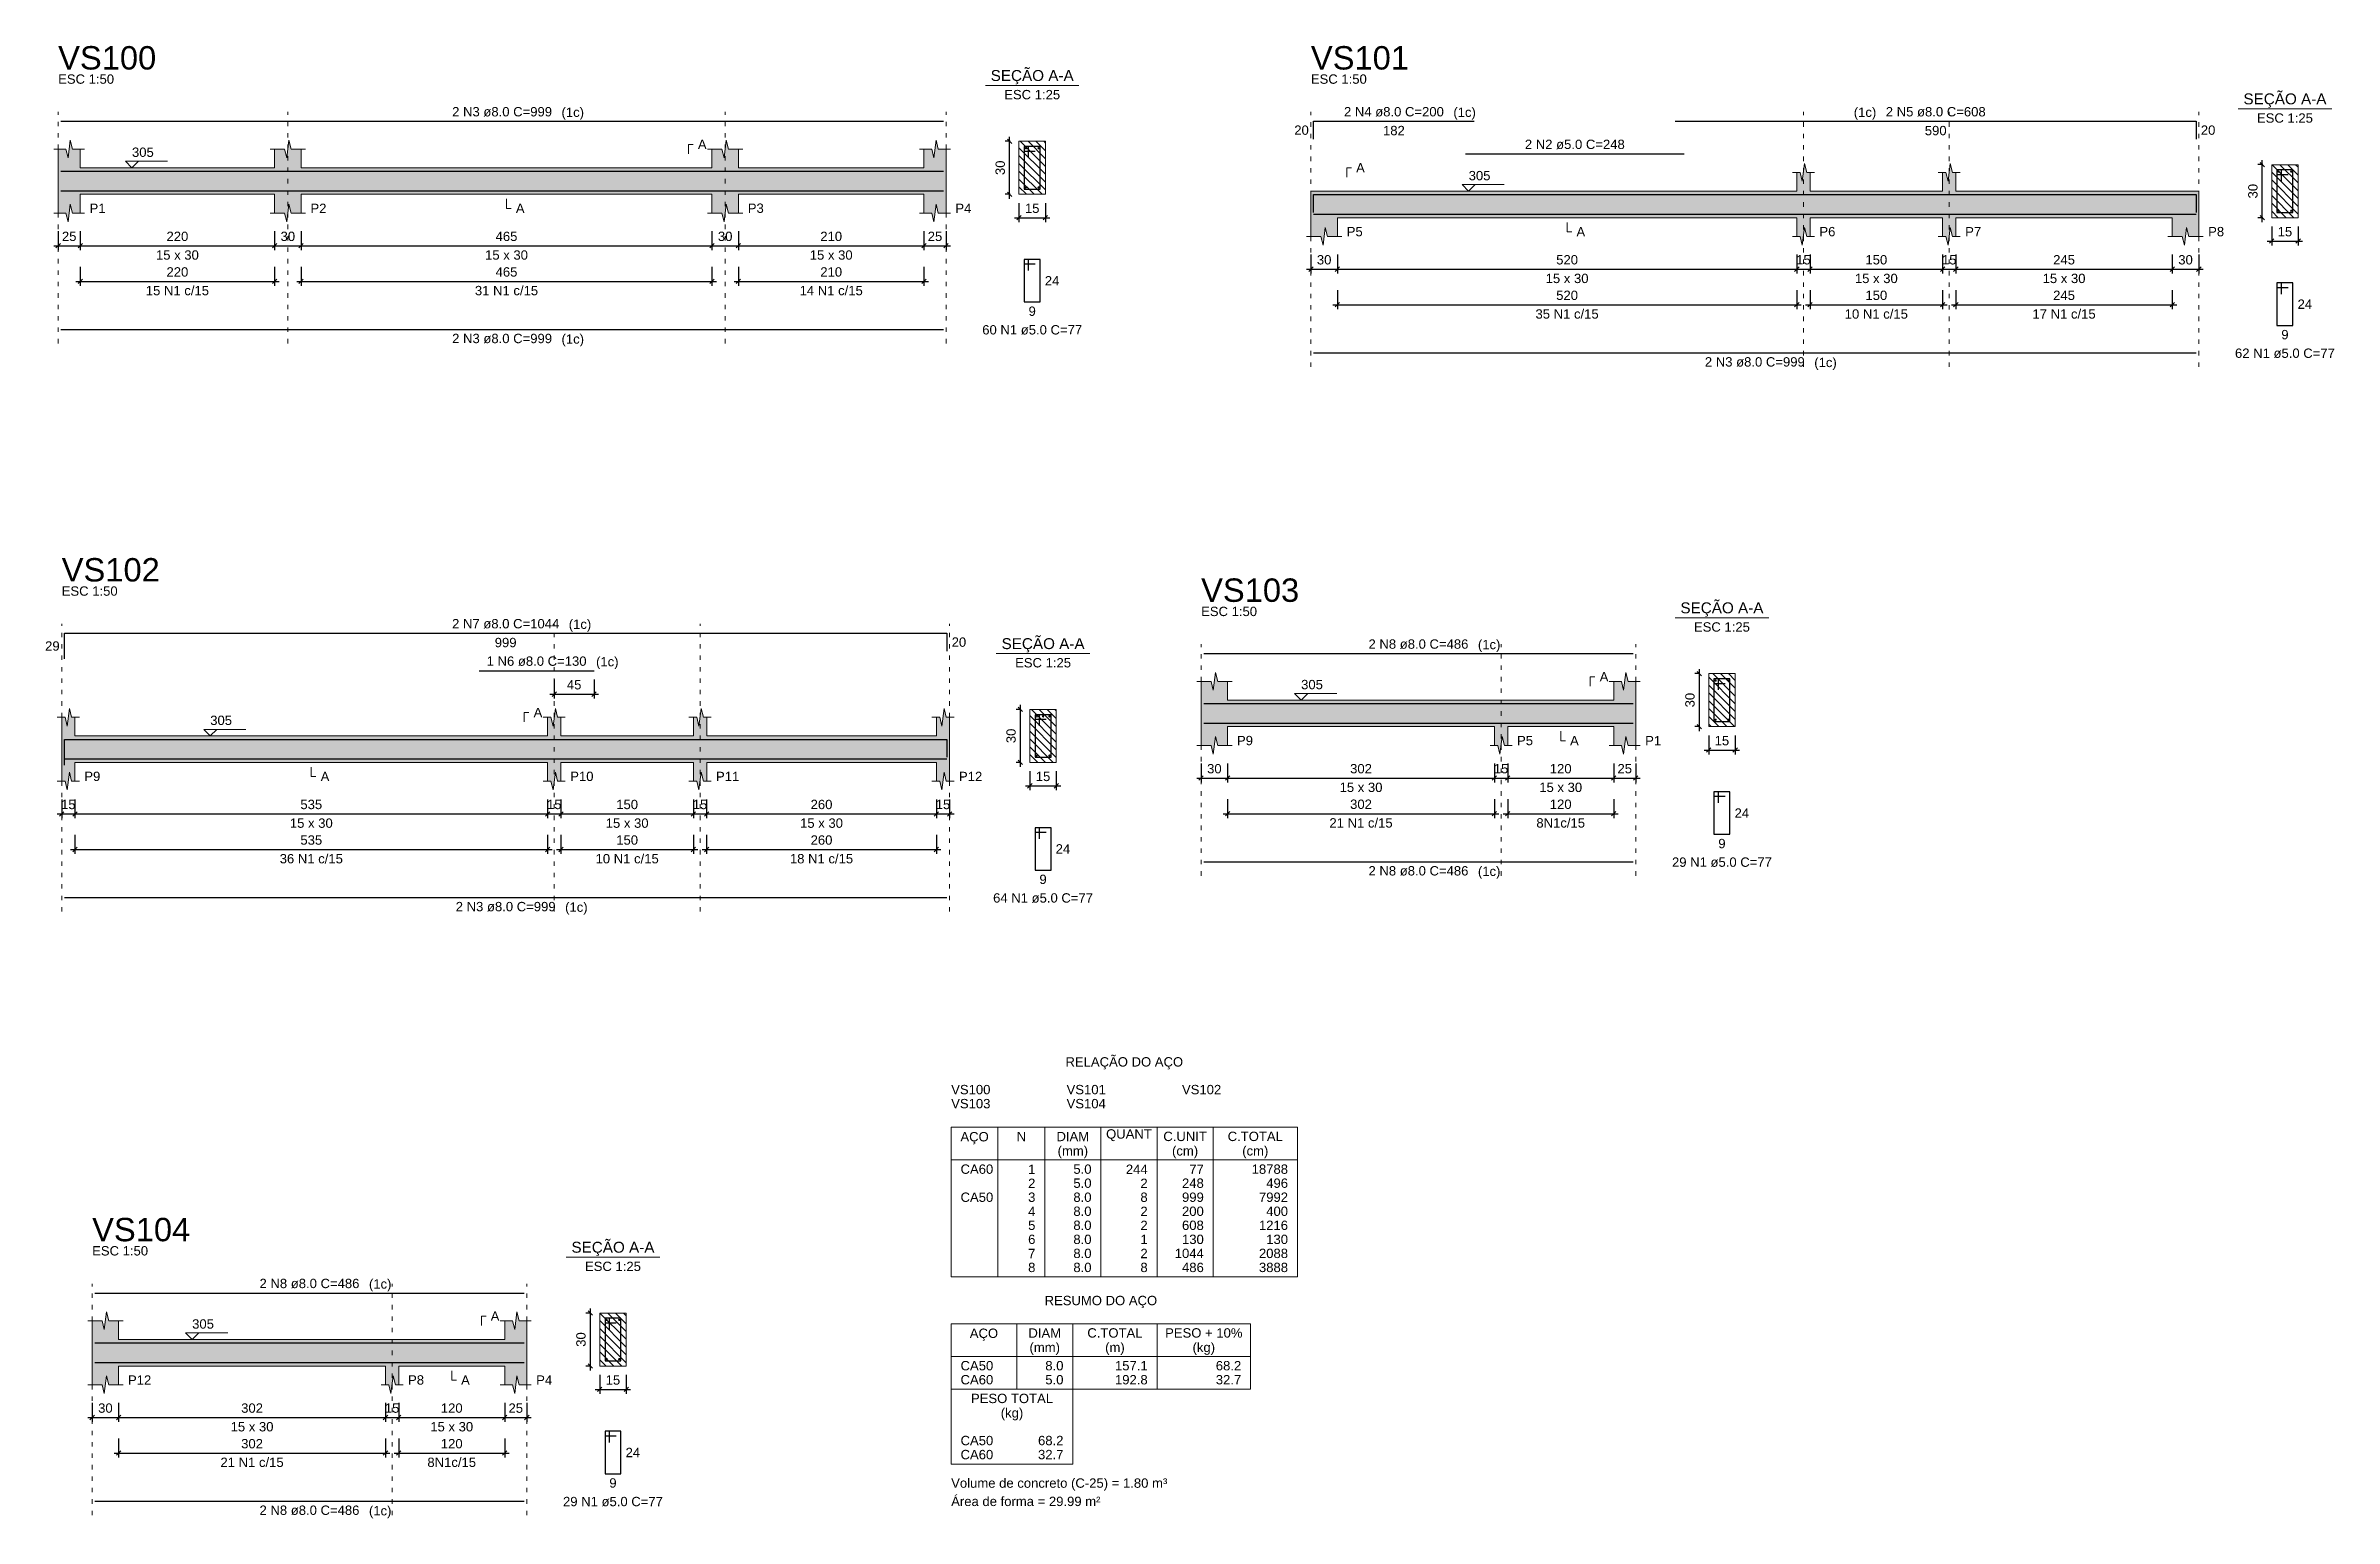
# Model space of a CAD drawing. Header units: inches. Extents: x -52 to 802, y -168 to 85.
# Drawn here: x 162.8 to 214.6, y -67.4 to -34.1 of the extents above; entities that cross this region are included whole.
import ezdxf

# ---------------------------------------------------------------- set-up
doc = ezdxf.new("R2010")
doc.units = ezdxf.units.IN
doc.header["$MEASUREMENT"] = 0
doc.linetypes.add('DOT2', pattern=[3.175, 0, -3.175])
for name, color, linetype, lineweight in [('Descrição da armadura', 7, 'Continuous', 5), ('DT-Barras na forma', 2, 'Continuous', 30), ('DT-Barras no corte', 5, 'Continuous', 5), ('DT-Barras rebatidas', 2, 'Continuous', 30), ('DT-Cotas', 9, 'Continuous', 5), ('DT-Forma', 5, 'Continuous', 5), ('DT-Hachura forma vigas', 252, 'Continuous', 5), ('DT-Hachura seção vigas', 252, 'Continuous', 5), ('DT-Pontilhado', 9, 'DOT2', 5), ('DT-Relação do aço', 9, 'Continuous', 5), ('DT-Textos', 7, 'Continuous', 5), ('DT-Título', 3, 'Continuous', 20), ('Textos armaduras', 7, 'Continuous', 5)]:
    doc.layers.add(name, color=color, linetype=linetype, lineweight=lineweight)
doc.styles.add('Arial', font='arial.ttf')
doc.styles.get("Standard").update_dxf_attribs({"font": 'arial.ttf'})
doc.dimstyles.new('UM_25.000000', dxfattribs={"dimtxt": 0.18, "dimasz": 0.1, "dimexe": 0.1, "dimexo": 0.2, "dimgap": 0, "dimtad": 1, "dimtih": 1, "dimtoh": 1, "dimdec": 1, "dimlfac": 25, "dimzin": 0, "dimdsep": 46, "dimtxsty": 'Standard', "dimcen": 0.09, "dimdle": 0.1, "dimadec": 1, "dimazin": 2, "dimtfac": 1, "dimtdec": 4, "dimtofl": 0, "dimtmove": 0, "dimatfit": 3, "dimfxl": 1, "dimtolj": 1, "dimarcsym": 0})
doc.dimstyles.new('UM_50.000000', dxfattribs={"dimtxt": 0.18, "dimasz": 0.1, "dimexe": 0.1, "dimexo": 0.2, "dimgap": 0, "dimtad": 1, "dimtih": 1, "dimtoh": 1, "dimdec": 1, "dimlfac": 50, "dimzin": 0, "dimdsep": 46, "dimtxsty": 'Standard', "dimcen": 0.09, "dimdle": 0.1, "dimadec": 1, "dimazin": 2, "dimtfac": 1, "dimtdec": 4, "dimtofl": 0, "dimtmove": 0, "dimatfit": 3, "dimfxl": 1, "dimtolj": 1, "dimarcsym": 0})

msp = doc.modelspace()

# ---------------------------------------------------------------- texts
at = {"layer": 'Descrição da armadura', "linetype": 'Continuous', "char_height": 0.2118, "attachment_point": 8, "line_spacing_factor": 0.798, "style": 'Arial'}
for s, insert, width in [('2 N3 ø8.0 C=999', (173.0842, -35.7165), 4.534748), ('2 N4 ø8.0 C=200', (193.2729, -35.7165), 4.534748), ('2 N5 ø8.0 C=608', (205.5379, -35.7165), 4.534748), ('2 N2 ø5.0 C=248', (197.3679, -36.4548), 4.534748), ('15 N1 c/15', (165.7342, -39.7614), 2.869342), ('31 N1 c/15', (173.1842, -39.7614), 2.869342), ('14 N1 c/15', (180.5342, -39.7614), 2.869342), ('35 N1 c/15', (197.1929, -40.2909), 2.869342), ('10 N1 c/15', (204.1929, -40.2909), 2.869342), ('17 N1 c/15', (208.4429, -40.2909), 2.869342), ('2 N3 ø8.0 C=999', (173.0842, -40.8483), 4.534748), ('2 N3 ø8.0 C=999', (201.4429, -41.3778), 4.534748), ('2 N7 ø8.0 C=1044', (173.1652, -47.303), 4.8647), ('2 N8 ø8.0 C=486', (193.8282, -47.7638), 4.534748), ('1 N6 ø8.0 C=130', (173.8652, -48.1502), 4.534748), ('21 N1 c/15', (192.5282, -51.8087), 2.869342), ('8N1c/15', (197.0482, -51.8087), 2.209726), ('36 N1 c/15', (168.7652, -52.6187), 2.869342), ('10 N1 c/15', (175.9152, -52.6187), 2.869342), ('18 N1 c/15', (180.3152, -52.6187), 2.869342), ('2 N8 ø8.0 C=486', (193.8282, -52.8956), 4.534748), ('2 N3 ø8.0 C=999', (173.1652, -53.7056), 4.534748), ('2 N8 ø8.0 C=486', (168.7239, -62.2343), 4.534748), ('21 N1 c/15', (167.4239, -66.2792), 2.869342), ('8N1c/15', (171.9439, -66.2792), 2.209726), ('2 N8 ø8.0 C=486', (168.7239, -67.3661), 4.534748)]:
    msp.add_mtext(s, dxfattribs=dict(at, insert=insert, width=width))
at = {"layer": 'Descrição da armadura', "color": 7, "linetype": 'Continuous', "char_height": 0.2118, "width": 4.534748, "attachment_point": 8, "line_spacing_factor": 0.798, "style": 'Arial'}
for s, insert in [('60 N1 ø5.0 C=77', (185.0843, -40.652)), ('62 N1 ø5.0 C=77', (213.4431, -41.1815)), ('29 N1 ø5.0 C=77', (200.6983, -52.6993)), ('64 N1 ø5.0 C=77', (185.3303, -53.5093)), ('29 N1 ø5.0 C=77', (175.594, -67.1698))]:
    msp.add_mtext(s, dxfattribs=dict(at, insert=insert))
at = {"layer": 'DT-Relação do aço', "linetype": 'Continuous', "char_height": 0.2118, "line_spacing_factor": 0.798, "style": 'Arial'}
for s, insert, width, attachment_point in [('RELAÇÃO DO AÇO', (187.1692, -57.279), 5.340655, 8), ('VS100', (183.2506, -57.8442), 1.78128, 7), ('VS103', (183.2506, -58.1619), 1.78128, 7), ('VS101', (185.8628, -57.8442), 1.78128, 7), ('VS104', (185.8628, -58.1619), 1.78128, 7), ('VS102', (188.475, -57.8442), 1.78128, 7), ('AÇO', (183.7802, -58.973), 1.285627, 8), ('N', (184.8391, -58.9032), 0.428446, 8), ('DIAM', (186.004, -58.9032), 1.483193, 8), ('(mm)', (186.0042, -59.291), 1.383541, 8), ('QUANT', (187.2748, -58.9032), 2.076471, 8), ('C.UNIT', (188.5456, -58.9032), 1.977398, 8), ('(cm)', (188.5452, -59.291), 1.185975, 8), ('C.TOTAL', (190.1341, -58.9032), 2.505206, 8), ('(cm)', (190.1342, -59.291), 1.185975, 8), ('RESUMO DO AÇO', (186.6392, -62.68), 5.109195, 8), ('AÇO', (183.9922, -63.421), 1.285627, 8), ('DIAM', (185.3686, -63.351), 1.483193, 8), ('C.TOTAL', (186.9571, -63.351), 2.505206, 8), ('PESO + 10%', (188.9692, -63.351), 3.512155, 8), ('(mm)', (185.3682, -63.739), 1.383541, 8), ('(m)', (186.9572, -63.739), 0.889337, 8), ('(kg)', (188.9692, -63.739), 1.021723, 8), ('CA50', (183.4624, -64.0923), 1.484062, 7), ('CA60', (183.4624, -64.41), 1.484062, 7), ('5.0', (185.7922, -64.41), 0.824737, 9), ('8.0', (185.7922, -64.0923), 0.824737, 9), ('157.1', (187.6984, -64.0923), 1.484642, 9), ('192.8', (187.6984, -64.41), 1.484642, 9), ('32.7', (189.8164, -64.41), 1.154689, 9), ('68.2', (189.8164, -64.0923), 1.154689, 9), ('PESO TOTAL', (184.6273, -64.8336), 3.725364, 8), ('(kg)', (184.6272, -65.221), 1.021723, 8), ('CA50', (183.4624, -65.7867), 1.484062, 7), ('68.2', (185.7922, -65.7867), 1.154689, 9), ('CA60', (183.4624, -66.1044), 1.484062, 7), ('32.7', (185.7922, -66.1044), 1.154689, 9), ('Volume de concreto (C-25) = 1.80 m³', (183.2502, -66.81), 9.809933, 7), ('Área de forma = 29.99 m²', (183.2506, -67.1634), 6.776629, 7)]:
    msp.add_mtext(s, dxfattribs=dict(at, insert=insert, width=width, attachment_point=attachment_point))
at = {"layer": 'DT-Relação do aço', "color": 9, "linetype": 'Continuous', "char_height": 0.2118, "line_spacing_factor": 0.798, "style": 'Arial'}
for s, insert, width, attachment_point in [('CA60', (183.4624, -59.6445), 1.484062, 7), ('1', (185.1568, -59.6445), 0.329953, 9), ('5.0', (186.4276, -59.6445), 0.824737, 9), ('244', (187.6984, -59.6445), 0.989858, 9), ('77', (188.9692, -59.6445), 0.659905, 9), ('18788', (190.8754, -59.6445), 1.649763, 9), ('CA50', (183.4624, -60.2799), 1.484062, 7), ('3', (185.1568, -60.2799), 0.329953, 9), ('2', (185.1568, -59.9622), 0.329953, 9), ('5.0', (186.4276, -59.9622), 0.824737, 9), ('8.0', (186.4276, -60.2799), 0.824737, 9), ('8', (187.6984, -60.2799), 0.329953, 9), ('2', (187.6984, -59.9622), 0.329953, 9), ('999', (188.9692, -60.2799), 0.989858, 9), ('248', (188.9692, -59.9622), 0.989858, 9), ('7992', (190.8754, -60.2799), 1.31981, 9), ('496', (190.8754, -59.9622), 0.989858, 9), ('4', (185.1568, -60.5976), 0.329953, 9), ('8.0', (186.4276, -60.5976), 0.824737, 9), ('2', (187.6984, -60.5976), 0.329953, 9), ('200', (188.9692, -60.5976), 0.989858, 9), ('400', (190.8754, -60.5976), 0.989858, 9), ('5', (185.1568, -60.9153), 0.329953, 9), ('6', (185.1568, -61.233), 0.329953, 9), ('8.0', (186.4276, -60.9153), 0.824737, 9), ('8.0', (186.4276, -61.233), 0.824737, 9), ('2', (187.6984, -60.9153), 0.329953, 9), ('1', (187.6984, -61.233), 0.329953, 9), ('608', (188.9692, -60.9153), 0.989858, 9), ('130', (188.9692, -61.233), 0.989858, 9), ('1216', (190.8754, -60.9153), 1.31981, 9), ('130', (190.8754, -61.233), 0.989858, 9), ('7', (185.1568, -61.5507), 0.329953, 9), ('8.0', (186.4276, -61.5507), 0.824737, 9), ('2', (187.6984, -61.5507), 0.329953, 9), ('1044', (188.9692, -61.5507), 1.31981, 9), ('2088', (190.8754, -61.5507), 1.31981, 9), ('8', (185.1568, -61.8684), 0.329953, 9), ('8.0', (186.4276, -61.8684), 0.824737, 9), ('8', (187.6984, -61.8684), 0.329953, 9), ('486', (188.9692, -61.8684), 0.989858, 9), ('3888', (190.8754, -61.8684), 1.31981, 9)]:
    msp.add_mtext(s, dxfattribs=dict(at, insert=insert, width=width, attachment_point=attachment_point))
at = {"layer": 'DT-Textos', "line_spacing_factor": 0.798, "style": 'Arial'}
for s, insert, char_height, width, attachment_point in [('SEÇÃO A-A', (185.0842, -34.985), 0.2471, 3.875022, 8), ('ESC 1:50', (163.0342, -34.9752), 0.2118, 3.045677, 7), ('ESC 1:25', (185.0843, -35.3268), 0.2118, 3.045677, 8), ('ESC 1:50', (191.3929, -34.9752), 0.2118, 3.045677, 7), ('SEÇÃO A-A', (213.4432, -35.514), 0.2471, 3.875022, 8), ('(1c)', (174.4292, -35.786), 0.2118, 1.225428, 7), ('(1c)', (194.6182, -35.786), 0.2118, 1.225428, 7), ('(1c)', (204.1922, -35.786), 0.2118, 1.225428, 9), ('ESC 1:25', (213.4431, -35.8563), 0.2118, 3.045677, 8), ('A', (177.5165, -36.4504), 0.2118, 0.474606, 7), ('305', (164.7059, -36.6304), 0.2118, 1.18721, 7), ('A', (192.4165, -36.9799), 0.2118, 0.474606, 7), ('305', (194.9647, -37.1599), 0.2118, 1.18721, 7), ('P1', (163.746, -37.8976), 0.2118, 0.870342, 7), ('P2', (168.746, -37.8976), 0.2118, 0.870342, 7), ('A', (173.396, -37.8976), 0.2118, 0.474606, 7), ('P3', (178.646, -37.8976), 0.2118, 0.870342, 7), ('P4', (183.346, -37.8976), 0.2118, 0.870342, 7), ('P5', (192.2047, -38.4271), 0.2118, 1.344948, 7), ('A', (197.4047, -38.4271), 0.2118, 0.474606, 7), ('P6', (202.9047, -38.4271), 0.2118, 0.870342, 7), ('P7', (206.2047, -38.4271), 0.2118, 0.870342, 7), ('P8', (211.7047, -38.4271), 0.2118, 0.870342, 7), ('15 x 30', (165.7342, -38.9566), 0.2118, 2.334116, 8), ('15 x 30', (173.1842, -38.9566), 0.2118, 2.334116, 8), ('15 x 30', (180.5342, -38.9566), 0.2118, 2.334116, 8), ('15 x 30', (197.1929, -39.4861), 0.2118, 2.334116, 8), ('15 x 30', (204.1929, -39.4861), 0.2118, 2.334116, 8), ('15 x 30', (208.4429, -39.4861), 0.2118, 2.334116, 8), ('(1c)', (174.4292, -40.918), 0.2118, 1.225428, 7), ('(1c)', (202.7882, -41.448), 0.2118, 1.225428, 7), ('ESC 1:50', (163.1152, -46.5617), 0.2118, 3.045677, 7), ('(1c)', (174.5928, -47.3725), 0.2118, 1.225428, 7), ('ESC 1:50', (188.9082, -47.0225), 0.2118, 3.045677, 7), ('SEÇÃO A-A', (200.698, -47.0323), 0.2471, 3.875022, 8), ('SEÇÃO A-A', (185.3308, -47.8425), 0.2471, 3.875022, 8), ('(1c)', (195.174, -47.8333), 0.2118, 1.225428, 7), ('ESC 1:25', (200.6983, -47.3741), 0.2118, 3.045677, 8), ('(1c)', (175.2108, -48.2205), 0.2118, 1.225428, 7), ('ESC 1:25', (185.3303, -48.1841), 0.2118, 3.045677, 8), ('305', (191.1719, -48.6777), 0.2118, 1.18721, 7), ('A', (197.9305, -48.4977), 0.2118, 0.474606, 7), ('A', (173.7975, -49.3077), 0.2118, 0.474606, 7), ('305', (166.4769, -49.4877), 0.2118, 1.18721, 7), ('P9', (189.72, -49.9449), 0.2118, 0.870342, 7), ('P5', (196.06, -49.9449), 0.2118, 1.344948, 7), ('A', (197.26, -49.9449), 0.2118, 0.474606, 7), ('P1', (198.96, -49.9449), 0.2118, 0.870342, 7), ('P9', (163.627, -50.7549), 0.2118, 0.870342, 7), ('A', (168.977, -50.7549), 0.2118, 0.474606, 7), ('P10', (174.627, -50.7549), 0.2118, 0.870342, 7), ('P11', (177.927, -50.7549), 0.2118, 1.266079, 7), ('P12', (183.427, -50.7549), 0.2118, 1.266079, 7), ('15 x 30', (192.5282, -51.0039), 0.2118, 2.334116, 8), ('15 x 30', (197.0482, -51.0039), 0.2118, 2.334116, 8), ('15 x 30', (168.7652, -51.8139), 0.2118, 2.334116, 8), ('15 x 30', (175.9152, -51.8139), 0.2118, 2.334116, 8), ('15 x 30', (180.3152, -51.8139), 0.2118, 2.334116, 8), ('(1c)', (195.174, -52.9653), 0.2118, 1.225428, 7), ('(1c)', (174.5108, -53.7755), 0.2118, 1.225428, 7), ('SEÇÃO A-A', (175.5938, -61.5028), 0.2471, 3.875022, 8), ('ESC 1:50', (163.8039, -61.493), 0.2118, 3.045677, 7), ('ESC 1:25', (175.594, -61.8446), 0.2118, 3.045677, 8), ('(1c)', (170.0698, -62.3038), 0.2118, 1.225428, 7), ('305', (166.0676, -63.1482), 0.2118, 1.18721, 7), ('A', (172.8262, -62.9682), 0.2118, 0.474606, 7), ('P12', (164.6157, -64.4154), 0.2118, 1.266079, 7), ('P8', (170.9557, -64.4154), 0.2118, 0.870342, 7), ('A', (172.1557, -64.4154), 0.2118, 0.474606, 7), ('P4', (173.8557, -64.4154), 0.2118, 0.870342, 7), ('15 x 30', (167.4239, -65.4744), 0.2118, 2.334116, 8), ('15 x 30', (171.9439, -65.4744), 0.2118, 2.334116, 8), ('(1c)', (170.0698, -67.4358), 0.2118, 1.225428, 7)]:
    msp.add_mtext(s, dxfattribs=dict(at, insert=insert, char_height=char_height, width=width, attachment_point=attachment_point))
at = {"layer": 'DT-Título', "char_height": 0.5295, "width": 4.272843, "attachment_point": 7, "line_spacing_factor": 0.798, "style": 'Arial'}
for s, insert in [('VS100', (163.0342, -34.6575)), ('VS101', (191.3929, -34.6575)), ('VS102', (163.1152, -46.244)), ('VS103', (188.9082, -46.7048)), ('VS104', (163.8039, -61.1753))]:
    msp.add_mtext(s, dxfattribs=dict(at, insert=insert))
at = {"layer": 'Textos armaduras', "linetype": 'Continuous', "char_height": 0.2118, "attachment_point": 7, "line_spacing_factor": 0.798, "style": 'Arial'}
for s, insert, width in [('20', (191.0171, -36.1306), 0.659905), ('182', (193.0255, -36.1401), 0.989858), ('590', (205.2905, -36.1401), 0.989858), ('20', (211.5388, -36.1306), 0.659905), ('29', (162.7393, -47.8054), 0.659905), ('999', (172.9177, -47.7266), 0.989858), ('20', (183.2611, -47.7171), 0.659905)]:
    msp.add_mtext(s, dxfattribs=dict(at, insert=insert, width=width))
at = {"layer": 'Textos armaduras', "color": 7, "linetype": 'Continuous', "char_height": 0.2118, "attachment_point": 7, "line_spacing_factor": 0.798, "style": 'Arial'}
for s, insert, width in [('24', (185.3702, -39.5366), 0.659905), ('24', (213.729, -40.0661), 0.659905), ('9', (185.0018, -40.2284), 0.329953), ('9', (213.3606, -40.7579), 0.329953), ('24', (200.9842, -51.5839), 0.659905), ('24', (185.6162, -52.3939), 0.659905), ('9', (200.6158, -52.2757), 0.329953), ('9', (185.2478, -53.0857), 0.329953), ('24', (175.8799, -66.0544), 0.659905), ('9', (175.5115, -66.7462), 0.329953)]:
    msp.add_mtext(s, dxfattribs=dict(at, insert=insert, width=width))

# ---------------------------------------------------------------- blocks, each defined once
blk = doc.blocks.new('_Oblique')
at = {"color": 0, "linetype": 'ByBlock', "lineweight": -2}
blk.add_line((-0.5, -0.5), (0.5, 0.5), dxfattribs=at)
blk = doc.blocks.new('*D826')
at = {"layer": 'Defpoints', "color": 0, "transparency": 16777216}
for p in [(163.034, -38.109), (163.534, -38.109), (163.534, -38.639)]:
    blk.add_point(p, dxfattribs=at)
at = {"layer": 'DT-Cotas', "color": 0, "lineweight": -2, "transparency": 16777216}
for p, q in [((163.034, -38.309), (163.034, -38.739)), ((163.534, -38.309), (163.534, -38.739)), ((162.934, -38.639), (163.634, -38.639))]:
    blk.add_line(p, q, dxfattribs=at)
at = {"layer": 'DT-Cotas', "color": 0, "lineweight": -2, "transparency": 16777216, "xscale": 0.1, "yscale": 0.1, "zscale": 0.1, "rotation": 180}
blk.add_blockref('_Oblique', (163.034, -38.639), dxfattribs=at)
at = {"layer": 'DT-Cotas', "color": 0, "lineweight": -2, "transparency": 16777216, "xscale": 0.1, "yscale": 0.1, "zscale": 0.1}
blk.add_blockref('_Oblique', (163.534, -38.639), dxfattribs=at)
at = {"layer": 'DT-Cotas', "transparency": 16777216, "insert": (163.284, -38.427), "char_height": 0.2118, "attachment_point": 5, "rotation": 0.0057, "style": 'Arial'}
blk.add_mtext('\\A1;25', dxfattribs=at)
blk = doc.blocks.new('*D827')
at = {"layer": 'Defpoints', "color": 0, "transparency": 16777216}
for p in [(163.534, -38.109), (167.934, -38.109), (167.934, -38.639)]:
    blk.add_point(p, dxfattribs=at)
at = {"layer": 'DT-Cotas', "color": 0, "lineweight": -2, "transparency": 16777216}
for p, q in [((163.534, -38.309), (163.534, -38.739)), ((167.934, -38.309), (167.934, -38.739)), ((163.434, -38.639), (168.034, -38.639))]:
    blk.add_line(p, q, dxfattribs=at)
at = {"layer": 'DT-Cotas', "color": 0, "lineweight": -2, "transparency": 16777216, "xscale": 0.1, "yscale": 0.1, "zscale": 0.1, "rotation": 180}
blk.add_blockref('_Oblique', (163.534, -38.639), dxfattribs=at)
at = {"layer": 'DT-Cotas', "color": 0, "lineweight": -2, "transparency": 16777216, "xscale": 0.1, "yscale": 0.1, "zscale": 0.1}
blk.add_blockref('_Oblique', (167.934, -38.639), dxfattribs=at)
at = {"layer": 'DT-Cotas', "transparency": 16777216, "insert": (165.734, -38.427), "char_height": 0.2118, "attachment_point": 5, "rotation": 0.0057, "style": 'Arial'}
blk.add_mtext('\\A1;220', dxfattribs=at)
blk = doc.blocks.new('*D828')
at = {"layer": 'Defpoints', "color": 0, "transparency": 16777216}
for p in [(167.934, -38.109), (168.534, -38.109), (168.534, -38.639)]:
    blk.add_point(p, dxfattribs=at)
at = {"layer": 'DT-Cotas', "color": 0, "lineweight": -2, "transparency": 16777216}
for p, q in [((167.934, -38.309), (167.934, -38.739)), ((168.534, -38.309), (168.534, -38.739)), ((167.834, -38.639), (168.634, -38.639))]:
    blk.add_line(p, q, dxfattribs=at)
at = {"layer": 'DT-Cotas', "color": 0, "lineweight": -2, "transparency": 16777216, "xscale": 0.1, "yscale": 0.1, "zscale": 0.1, "rotation": 180}
blk.add_blockref('_Oblique', (167.934, -38.639), dxfattribs=at)
at = {"layer": 'DT-Cotas', "color": 0, "lineweight": -2, "transparency": 16777216, "xscale": 0.1, "yscale": 0.1, "zscale": 0.1}
blk.add_blockref('_Oblique', (168.534, -38.639), dxfattribs=at)
at = {"layer": 'DT-Cotas', "transparency": 16777216, "insert": (168.234, -38.427), "char_height": 0.2118, "attachment_point": 5, "rotation": 0.0057, "style": 'Arial'}
blk.add_mtext('\\A1;30', dxfattribs=at)
blk = doc.blocks.new('*D829')
at = {"layer": 'Defpoints', "color": 0, "transparency": 16777216}
for p in [(168.534, -38.109), (177.834, -38.109), (177.834, -38.639)]:
    blk.add_point(p, dxfattribs=at)
at = {"layer": 'DT-Cotas', "color": 0, "lineweight": -2, "transparency": 16777216}
for p, q in [((168.534, -38.309), (168.534, -38.739)), ((177.834, -38.309), (177.834, -38.739)), ((168.434, -38.639), (177.934, -38.639))]:
    blk.add_line(p, q, dxfattribs=at)
at = {"layer": 'DT-Cotas', "color": 0, "lineweight": -2, "transparency": 16777216, "xscale": 0.1, "yscale": 0.1, "zscale": 0.1, "rotation": 180}
blk.add_blockref('_Oblique', (168.534, -38.639), dxfattribs=at)
at = {"layer": 'DT-Cotas', "color": 0, "lineweight": -2, "transparency": 16777216, "xscale": 0.1, "yscale": 0.1, "zscale": 0.1}
blk.add_blockref('_Oblique', (177.834, -38.639), dxfattribs=at)
at = {"layer": 'DT-Cotas', "transparency": 16777216, "insert": (173.184, -38.427), "char_height": 0.2118, "attachment_point": 5, "rotation": 0.0057, "style": 'Arial'}
blk.add_mtext('\\A1;465', dxfattribs=at)
blk = doc.blocks.new('*D830')
at = {"layer": 'Defpoints', "color": 0, "transparency": 16777216}
for p in [(177.834, -38.109), (178.434, -38.109), (178.434, -38.639)]:
    blk.add_point(p, dxfattribs=at)
at = {"layer": 'DT-Cotas', "color": 0, "lineweight": -2, "transparency": 16777216}
for p, q in [((177.834, -38.309), (177.834, -38.739)), ((178.434, -38.309), (178.434, -38.739)), ((177.734, -38.639), (178.534, -38.639))]:
    blk.add_line(p, q, dxfattribs=at)
at = {"layer": 'DT-Cotas', "color": 0, "lineweight": -2, "transparency": 16777216, "xscale": 0.1, "yscale": 0.1, "zscale": 0.1, "rotation": 180}
blk.add_blockref('_Oblique', (177.834, -38.639), dxfattribs=at)
at = {"layer": 'DT-Cotas', "color": 0, "lineweight": -2, "transparency": 16777216, "xscale": 0.1, "yscale": 0.1, "zscale": 0.1}
blk.add_blockref('_Oblique', (178.434, -38.639), dxfattribs=at)
at = {"layer": 'DT-Cotas', "transparency": 16777216, "insert": (178.134, -38.427), "char_height": 0.2118, "attachment_point": 5, "rotation": 0.0057, "style": 'Arial'}
blk.add_mtext('\\A1;30', dxfattribs=at)
blk = doc.blocks.new('*D831')
at = {"layer": 'Defpoints', "color": 0, "transparency": 16777216}
for p in [(178.434, -38.109), (182.634, -38.109), (182.634, -38.639)]:
    blk.add_point(p, dxfattribs=at)
at = {"layer": 'DT-Cotas', "color": 0, "lineweight": -2, "transparency": 16777216}
for p, q in [((178.434, -38.309), (178.434, -38.739)), ((182.634, -38.309), (182.634, -38.739)), ((178.334, -38.639), (182.734, -38.639))]:
    blk.add_line(p, q, dxfattribs=at)
at = {"layer": 'DT-Cotas', "color": 0, "lineweight": -2, "transparency": 16777216, "xscale": 0.1, "yscale": 0.1, "zscale": 0.1, "rotation": 180}
blk.add_blockref('_Oblique', (178.434, -38.639), dxfattribs=at)
at = {"layer": 'DT-Cotas', "color": 0, "lineweight": -2, "transparency": 16777216, "xscale": 0.1, "yscale": 0.1, "zscale": 0.1}
blk.add_blockref('_Oblique', (182.634, -38.639), dxfattribs=at)
at = {"layer": 'DT-Cotas', "transparency": 16777216, "insert": (180.534, -38.427), "char_height": 0.2118, "attachment_point": 5, "rotation": 0.0057, "style": 'Arial'}
blk.add_mtext('\\A1;210', dxfattribs=at)
blk = doc.blocks.new('*D832')
at = {"layer": 'Defpoints', "color": 0, "transparency": 16777216}
for p in [(182.634, -38.109), (183.134, -38.109), (183.134, -38.639)]:
    blk.add_point(p, dxfattribs=at)
at = {"layer": 'DT-Cotas', "color": 0, "lineweight": -2, "transparency": 16777216}
for p, q in [((182.634, -38.309), (182.634, -38.739)), ((183.134, -38.309), (183.134, -38.739)), ((182.534, -38.639), (183.234, -38.639))]:
    blk.add_line(p, q, dxfattribs=at)
at = {"layer": 'DT-Cotas', "color": 0, "lineweight": -2, "transparency": 16777216, "xscale": 0.1, "yscale": 0.1, "zscale": 0.1, "rotation": 180}
blk.add_blockref('_Oblique', (182.634, -38.639), dxfattribs=at)
at = {"layer": 'DT-Cotas', "color": 0, "lineweight": -2, "transparency": 16777216, "xscale": 0.1, "yscale": 0.1, "zscale": 0.1}
blk.add_blockref('_Oblique', (183.134, -38.639), dxfattribs=at)
at = {"layer": 'DT-Cotas', "transparency": 16777216, "insert": (182.884, -38.427), "char_height": 0.2118, "attachment_point": 5, "rotation": 0.0057, "style": 'Arial'}
blk.add_mtext('\\A1;25', dxfattribs=at)
blk = doc.blocks.new('*D833')
at = {"layer": 'Defpoints', "color": 0, "transparency": 16777216}
for p in [(163.534, -38.914), (167.934, -38.914), (167.934, -39.444)]:
    blk.add_point(p, dxfattribs=at)
at = {"layer": 'DT-Cotas', "color": 0, "lineweight": -2, "transparency": 16777216}
for p, q in [((163.534, -39.114), (163.534, -39.544)), ((167.934, -39.114), (167.934, -39.544)), ((163.434, -39.444), (168.034, -39.444))]:
    blk.add_line(p, q, dxfattribs=at)
at = {"layer": 'DT-Cotas', "color": 0, "lineweight": -2, "transparency": 16777216, "xscale": 0.1, "yscale": 0.1, "zscale": 0.1, "rotation": 180}
blk.add_blockref('_Oblique', (163.534, -39.444), dxfattribs=at)
at = {"layer": 'DT-Cotas', "color": 0, "lineweight": -2, "transparency": 16777216, "xscale": 0.1, "yscale": 0.1, "zscale": 0.1}
blk.add_blockref('_Oblique', (167.934, -39.444), dxfattribs=at)
at = {"layer": 'DT-Cotas', "transparency": 16777216, "insert": (165.734, -39.232), "char_height": 0.2118, "attachment_point": 5, "rotation": 0.0057, "style": 'Arial'}
blk.add_mtext('\\A1;220', dxfattribs=at)
blk = doc.blocks.new('*D834')
at = {"layer": 'Defpoints', "color": 0, "transparency": 16777216}
for p in [(168.534, -38.914), (177.834, -38.914), (177.834, -39.444)]:
    blk.add_point(p, dxfattribs=at)
at = {"layer": 'DT-Cotas', "color": 0, "lineweight": -2, "transparency": 16777216}
for p, q in [((168.534, -39.114), (168.534, -39.544)), ((177.834, -39.114), (177.834, -39.544)), ((168.434, -39.444), (177.934, -39.444))]:
    blk.add_line(p, q, dxfattribs=at)
at = {"layer": 'DT-Cotas', "color": 0, "lineweight": -2, "transparency": 16777216, "xscale": 0.1, "yscale": 0.1, "zscale": 0.1, "rotation": 180}
blk.add_blockref('_Oblique', (168.534, -39.444), dxfattribs=at)
at = {"layer": 'DT-Cotas', "color": 0, "lineweight": -2, "transparency": 16777216, "xscale": 0.1, "yscale": 0.1, "zscale": 0.1}
blk.add_blockref('_Oblique', (177.834, -39.444), dxfattribs=at)
at = {"layer": 'DT-Cotas', "transparency": 16777216, "insert": (173.184, -39.232), "char_height": 0.2118, "attachment_point": 5, "rotation": 0.0057, "style": 'Arial'}
blk.add_mtext('\\A1;465', dxfattribs=at)
blk = doc.blocks.new('*D835')
at = {"layer": 'Defpoints', "color": 0, "transparency": 16777216}
for p in [(178.434, -38.914), (182.634, -38.914), (182.634, -39.444)]:
    blk.add_point(p, dxfattribs=at)
at = {"layer": 'DT-Cotas', "color": 0, "lineweight": -2, "transparency": 16777216}
for p, q in [((178.434, -39.114), (178.434, -39.544)), ((182.634, -39.114), (182.634, -39.544)), ((178.334, -39.444), (182.734, -39.444))]:
    blk.add_line(p, q, dxfattribs=at)
at = {"layer": 'DT-Cotas', "color": 0, "lineweight": -2, "transparency": 16777216, "xscale": 0.1, "yscale": 0.1, "zscale": 0.1, "rotation": 180}
blk.add_blockref('_Oblique', (178.434, -39.444), dxfattribs=at)
at = {"layer": 'DT-Cotas', "color": 0, "lineweight": -2, "transparency": 16777216, "xscale": 0.1, "yscale": 0.1, "zscale": 0.1}
blk.add_blockref('_Oblique', (182.634, -39.444), dxfattribs=at)
at = {"layer": 'DT-Cotas', "transparency": 16777216, "insert": (180.534, -39.232), "char_height": 0.2118, "attachment_point": 5, "rotation": 0.0057, "style": 'Arial'}
blk.add_mtext('\\A1;210', dxfattribs=at)
blk = doc.blocks.new('*D836')
at = {"layer": 'Defpoints', "color": 0, "transparency": 16777216}
for p in [(184.573, -36.274), (184.784, -36.274), (184.784, -37.474)]:
    blk.add_point(p, dxfattribs=at)
at = {"layer": 'DT-Cotas', "color": 0, "lineweight": -2, "transparency": 16777216}
for p, q in [((184.573, -37.574), (184.573, -36.174)), ((184.584, -36.274), (184.473, -36.274)), ((184.584, -37.474), (184.473, -37.474))]:
    blk.add_line(p, q, dxfattribs=at)
at = {"layer": 'DT-Cotas', "color": 0, "lineweight": -2, "transparency": 16777216, "xscale": 0.1, "yscale": 0.1, "zscale": 0.1}
for p, rotation in [((184.573, -36.274), 90), ((184.573, -37.474), 270)]:
    blk.add_blockref('_Oblique', p, dxfattribs=dict(at, rotation=rotation))
at = {"layer": 'DT-Cotas', "transparency": 16777216, "insert": (184.361, -36.874), "char_height": 0.2118, "attachment_point": 5, "rotation": 90, "style": 'Arial'}
blk.add_mtext('\\A1;30', dxfattribs=at)
blk = doc.blocks.new('*D837')
at = {"layer": 'Defpoints', "color": 0, "transparency": 16777216}
for p in [(184.784, -37.474), (185.384, -37.474), (185.384, -38.003)]:
    blk.add_point(p, dxfattribs=at)
at = {"layer": 'DT-Cotas', "color": 0, "lineweight": -2, "transparency": 16777216}
for p, q in [((184.784, -37.674), (184.784, -38.103)), ((185.384, -37.674), (185.384, -38.103)), ((184.684, -38.003), (185.484, -38.003))]:
    blk.add_line(p, q, dxfattribs=at)
at = {"layer": 'DT-Cotas', "color": 0, "lineweight": -2, "transparency": 16777216, "xscale": 0.1, "yscale": 0.1, "zscale": 0.1, "rotation": 180}
blk.add_blockref('_Oblique', (184.784, -38.003), dxfattribs=at)
at = {"layer": 'DT-Cotas', "color": 0, "lineweight": -2, "transparency": 16777216, "xscale": 0.1, "yscale": 0.1, "zscale": 0.1}
blk.add_blockref('_Oblique', (185.384, -38.003), dxfattribs=at)
at = {"layer": 'DT-Cotas', "transparency": 16777216, "insert": (185.084, -37.792), "char_height": 0.2118, "attachment_point": 5, "rotation": 0.0057, "style": 'Arial'}
blk.add_mtext('\\A1;15', dxfattribs=at)
blk = doc.blocks.new('*D838')
at = {"layer": 'Defpoints', "color": 0, "transparency": 16777216}
for p in [(191.393, -38.639), (191.993, -38.639), (191.993, -39.168)]:
    blk.add_point(p, dxfattribs=at)
at = {"layer": 'DT-Cotas', "color": 0, "lineweight": -2, "transparency": 16777216}
for p, q in [((191.393, -38.839), (191.393, -39.268)), ((191.993, -38.839), (191.993, -39.268)), ((191.293, -39.168), (192.093, -39.168))]:
    blk.add_line(p, q, dxfattribs=at)
at = {"layer": 'DT-Cotas', "color": 0, "lineweight": -2, "transparency": 16777216, "xscale": 0.1, "yscale": 0.1, "zscale": 0.1, "rotation": 180}
blk.add_blockref('_Oblique', (191.393, -39.168), dxfattribs=at)
at = {"layer": 'DT-Cotas', "color": 0, "lineweight": -2, "transparency": 16777216, "xscale": 0.1, "yscale": 0.1, "zscale": 0.1}
blk.add_blockref('_Oblique', (191.993, -39.168), dxfattribs=at)
at = {"layer": 'DT-Cotas', "transparency": 16777216, "insert": (191.693, -38.957), "char_height": 0.2118, "attachment_point": 5, "rotation": 0.0057, "style": 'Arial'}
blk.add_mtext('\\A1;30', dxfattribs=at)
blk = doc.blocks.new('*D839')
at = {"layer": 'Defpoints', "color": 0, "transparency": 16777216}
for p in [(191.993, -38.639), (202.393, -38.639), (202.393, -39.168)]:
    blk.add_point(p, dxfattribs=at)
at = {"layer": 'DT-Cotas', "color": 0, "lineweight": -2, "transparency": 16777216}
for p, q in [((191.993, -38.839), (191.993, -39.268)), ((202.393, -38.839), (202.393, -39.268)), ((191.893, -39.168), (202.493, -39.168))]:
    blk.add_line(p, q, dxfattribs=at)
at = {"layer": 'DT-Cotas', "color": 0, "lineweight": -2, "transparency": 16777216, "xscale": 0.1, "yscale": 0.1, "zscale": 0.1, "rotation": 180}
blk.add_blockref('_Oblique', (191.993, -39.168), dxfattribs=at)
at = {"layer": 'DT-Cotas', "color": 0, "lineweight": -2, "transparency": 16777216, "xscale": 0.1, "yscale": 0.1, "zscale": 0.1}
blk.add_blockref('_Oblique', (202.393, -39.168), dxfattribs=at)
at = {"layer": 'DT-Cotas', "transparency": 16777216, "insert": (197.193, -38.957), "char_height": 0.2118, "attachment_point": 5, "rotation": 0.0057, "style": 'Arial'}
blk.add_mtext('\\A1;520', dxfattribs=at)
blk = doc.blocks.new('*D840')
at = {"layer": 'Defpoints', "color": 0, "transparency": 16777216}
for p in [(202.393, -38.639), (202.693, -38.639), (202.693, -39.168)]:
    blk.add_point(p, dxfattribs=at)
at = {"layer": 'DT-Cotas', "color": 0, "lineweight": -2, "transparency": 16777216}
for p, q in [((202.393, -38.839), (202.393, -39.268)), ((202.693, -38.839), (202.693, -39.268)), ((202.293, -39.168), (202.793, -39.168))]:
    blk.add_line(p, q, dxfattribs=at)
at = {"layer": 'DT-Cotas', "color": 0, "lineweight": -2, "transparency": 16777216, "xscale": 0.1, "yscale": 0.1, "zscale": 0.1, "rotation": 180}
blk.add_blockref('_Oblique', (202.393, -39.168), dxfattribs=at)
at = {"layer": 'DT-Cotas', "color": 0, "lineweight": -2, "transparency": 16777216, "xscale": 0.1, "yscale": 0.1, "zscale": 0.1}
blk.add_blockref('_Oblique', (202.693, -39.168), dxfattribs=at)
at = {"layer": 'DT-Cotas', "transparency": 16777216, "insert": (202.543, -38.957), "char_height": 0.2118, "attachment_point": 5, "rotation": 0.0057, "style": 'Arial'}
blk.add_mtext('\\A1;15', dxfattribs=at)
blk = doc.blocks.new('*D841')
at = {"layer": 'Defpoints', "color": 0, "transparency": 16777216}
for p in [(202.693, -38.639), (205.693, -38.639), (205.693, -39.168)]:
    blk.add_point(p, dxfattribs=at)
at = {"layer": 'DT-Cotas', "color": 0, "lineweight": -2, "transparency": 16777216}
for p, q in [((202.693, -38.839), (202.693, -39.268)), ((205.693, -38.839), (205.693, -39.268)), ((202.593, -39.168), (205.793, -39.168))]:
    blk.add_line(p, q, dxfattribs=at)
at = {"layer": 'DT-Cotas', "color": 0, "lineweight": -2, "transparency": 16777216, "xscale": 0.1, "yscale": 0.1, "zscale": 0.1, "rotation": 180}
blk.add_blockref('_Oblique', (202.693, -39.168), dxfattribs=at)
at = {"layer": 'DT-Cotas', "color": 0, "lineweight": -2, "transparency": 16777216, "xscale": 0.1, "yscale": 0.1, "zscale": 0.1}
blk.add_blockref('_Oblique', (205.693, -39.168), dxfattribs=at)
at = {"layer": 'DT-Cotas', "transparency": 16777216, "insert": (204.193, -38.957), "char_height": 0.2118, "attachment_point": 5, "rotation": 0.0057, "style": 'Arial'}
blk.add_mtext('\\A1;150', dxfattribs=at)
blk = doc.blocks.new('*D842')
at = {"layer": 'Defpoints', "color": 0, "transparency": 16777216}
for p in [(205.693, -38.639), (205.993, -38.639), (205.993, -39.168)]:
    blk.add_point(p, dxfattribs=at)
at = {"layer": 'DT-Cotas', "color": 0, "lineweight": -2, "transparency": 16777216}
for p, q in [((205.693, -38.839), (205.693, -39.268)), ((205.993, -38.839), (205.993, -39.268)), ((205.593, -39.168), (206.093, -39.168))]:
    blk.add_line(p, q, dxfattribs=at)
at = {"layer": 'DT-Cotas', "color": 0, "lineweight": -2, "transparency": 16777216, "xscale": 0.1, "yscale": 0.1, "zscale": 0.1, "rotation": 180}
blk.add_blockref('_Oblique', (205.693, -39.168), dxfattribs=at)
at = {"layer": 'DT-Cotas', "color": 0, "lineweight": -2, "transparency": 16777216, "xscale": 0.1, "yscale": 0.1, "zscale": 0.1}
blk.add_blockref('_Oblique', (205.993, -39.168), dxfattribs=at)
at = {"layer": 'DT-Cotas', "transparency": 16777216, "insert": (205.843, -38.957), "char_height": 0.2118, "attachment_point": 5, "rotation": 0.0057, "style": 'Arial'}
blk.add_mtext('\\A1;15', dxfattribs=at)
blk = doc.blocks.new('*D843')
at = {"layer": 'Defpoints', "color": 0, "transparency": 16777216}
for p in [(205.993, -38.639), (210.893, -38.639), (210.893, -39.168)]:
    blk.add_point(p, dxfattribs=at)
at = {"layer": 'DT-Cotas', "color": 0, "lineweight": -2, "transparency": 16777216}
for p, q in [((205.993, -38.839), (205.993, -39.268)), ((210.893, -38.839), (210.893, -39.268)), ((205.893, -39.168), (210.993, -39.168))]:
    blk.add_line(p, q, dxfattribs=at)
at = {"layer": 'DT-Cotas', "color": 0, "lineweight": -2, "transparency": 16777216, "xscale": 0.1, "yscale": 0.1, "zscale": 0.1, "rotation": 180}
blk.add_blockref('_Oblique', (205.993, -39.168), dxfattribs=at)
at = {"layer": 'DT-Cotas', "color": 0, "lineweight": -2, "transparency": 16777216, "xscale": 0.1, "yscale": 0.1, "zscale": 0.1}
blk.add_blockref('_Oblique', (210.893, -39.168), dxfattribs=at)
at = {"layer": 'DT-Cotas', "transparency": 16777216, "insert": (208.443, -38.957), "char_height": 0.2118, "attachment_point": 5, "rotation": 0.0057, "style": 'Arial'}
blk.add_mtext('\\A1;245', dxfattribs=at)
blk = doc.blocks.new('*D844')
at = {"layer": 'Defpoints', "color": 0, "transparency": 16777216}
for p in [(210.893, -38.639), (211.493, -38.639), (211.493, -39.168)]:
    blk.add_point(p, dxfattribs=at)
at = {"layer": 'DT-Cotas', "color": 0, "lineweight": -2, "transparency": 16777216}
for p, q in [((210.893, -38.839), (210.893, -39.268)), ((211.493, -38.839), (211.493, -39.268)), ((210.793, -39.168), (211.593, -39.168))]:
    blk.add_line(p, q, dxfattribs=at)
at = {"layer": 'DT-Cotas', "color": 0, "lineweight": -2, "transparency": 16777216, "xscale": 0.1, "yscale": 0.1, "zscale": 0.1, "rotation": 180}
blk.add_blockref('_Oblique', (210.893, -39.168), dxfattribs=at)
at = {"layer": 'DT-Cotas', "color": 0, "lineweight": -2, "transparency": 16777216, "xscale": 0.1, "yscale": 0.1, "zscale": 0.1}
blk.add_blockref('_Oblique', (211.493, -39.168), dxfattribs=at)
at = {"layer": 'DT-Cotas', "transparency": 16777216, "insert": (211.193, -38.957), "char_height": 0.2118, "attachment_point": 5, "rotation": 0.0057, "style": 'Arial'}
blk.add_mtext('\\A1;30', dxfattribs=at)
blk = doc.blocks.new('*D845')
at = {"layer": 'Defpoints', "color": 0, "transparency": 16777216}
for p in [(191.993, -39.444), (202.393, -39.444), (202.393, -39.973)]:
    blk.add_point(p, dxfattribs=at)
at = {"layer": 'DT-Cotas', "color": 0, "lineweight": -2, "transparency": 16777216}
for p, q in [((191.993, -39.644), (191.993, -40.073)), ((202.393, -39.644), (202.393, -40.073)), ((191.893, -39.973), (202.493, -39.973))]:
    blk.add_line(p, q, dxfattribs=at)
at = {"layer": 'DT-Cotas', "color": 0, "lineweight": -2, "transparency": 16777216, "xscale": 0.1, "yscale": 0.1, "zscale": 0.1, "rotation": 180}
blk.add_blockref('_Oblique', (191.993, -39.973), dxfattribs=at)
at = {"layer": 'DT-Cotas', "color": 0, "lineweight": -2, "transparency": 16777216, "xscale": 0.1, "yscale": 0.1, "zscale": 0.1}
blk.add_blockref('_Oblique', (202.393, -39.973), dxfattribs=at)
at = {"layer": 'DT-Cotas', "transparency": 16777216, "insert": (197.193, -39.761), "char_height": 0.2118, "attachment_point": 5, "rotation": 0.0057, "style": 'Arial'}
blk.add_mtext('\\A1;520', dxfattribs=at)
blk = doc.blocks.new('*D846')
at = {"layer": 'Defpoints', "color": 0, "transparency": 16777216}
for p in [(202.693, -39.444), (205.693, -39.444), (205.693, -39.973)]:
    blk.add_point(p, dxfattribs=at)
at = {"layer": 'DT-Cotas', "color": 0, "lineweight": -2, "transparency": 16777216}
for p, q in [((202.693, -39.644), (202.693, -40.073)), ((205.693, -39.644), (205.693, -40.073)), ((202.593, -39.973), (205.793, -39.973))]:
    blk.add_line(p, q, dxfattribs=at)
at = {"layer": 'DT-Cotas', "color": 0, "lineweight": -2, "transparency": 16777216, "xscale": 0.1, "yscale": 0.1, "zscale": 0.1, "rotation": 180}
blk.add_blockref('_Oblique', (202.693, -39.973), dxfattribs=at)
at = {"layer": 'DT-Cotas', "color": 0, "lineweight": -2, "transparency": 16777216, "xscale": 0.1, "yscale": 0.1, "zscale": 0.1}
blk.add_blockref('_Oblique', (205.693, -39.973), dxfattribs=at)
at = {"layer": 'DT-Cotas', "transparency": 16777216, "insert": (204.193, -39.761), "char_height": 0.2118, "attachment_point": 5, "rotation": 0.0057, "style": 'Arial'}
blk.add_mtext('\\A1;150', dxfattribs=at)
blk = doc.blocks.new('*D847')
at = {"layer": 'Defpoints', "color": 0, "transparency": 16777216}
for p in [(205.993, -39.444), (210.893, -39.444), (210.893, -39.973)]:
    blk.add_point(p, dxfattribs=at)
at = {"layer": 'DT-Cotas', "color": 0, "lineweight": -2, "transparency": 16777216}
for p, q in [((205.993, -39.644), (205.993, -40.073)), ((210.893, -39.644), (210.893, -40.073)), ((205.893, -39.973), (210.993, -39.973))]:
    blk.add_line(p, q, dxfattribs=at)
at = {"layer": 'DT-Cotas', "color": 0, "lineweight": -2, "transparency": 16777216, "xscale": 0.1, "yscale": 0.1, "zscale": 0.1, "rotation": 180}
blk.add_blockref('_Oblique', (205.993, -39.973), dxfattribs=at)
at = {"layer": 'DT-Cotas', "color": 0, "lineweight": -2, "transparency": 16777216, "xscale": 0.1, "yscale": 0.1, "zscale": 0.1}
blk.add_blockref('_Oblique', (210.893, -39.973), dxfattribs=at)
at = {"layer": 'DT-Cotas', "transparency": 16777216, "insert": (208.443, -39.761), "char_height": 0.2118, "attachment_point": 5, "rotation": 0.0057, "style": 'Arial'}
blk.add_mtext('\\A1;245', dxfattribs=at)
blk = doc.blocks.new('*D848')
at = {"layer": 'Defpoints', "color": 0, "transparency": 16777216}
for p in [(212.931, -36.803), (213.143, -36.803), (213.143, -38.003)]:
    blk.add_point(p, dxfattribs=at)
at = {"layer": 'DT-Cotas', "color": 0, "lineweight": -2, "transparency": 16777216}
for p, q in [((212.931, -38.103), (212.931, -36.703)), ((212.943, -36.803), (212.831, -36.803)), ((212.943, -38.003), (212.831, -38.003))]:
    blk.add_line(p, q, dxfattribs=at)
at = {"layer": 'DT-Cotas', "color": 0, "lineweight": -2, "transparency": 16777216, "xscale": 0.1, "yscale": 0.1, "zscale": 0.1}
for p, rotation in [((212.931, -36.803), 90), ((212.931, -38.003), 270)]:
    blk.add_blockref('_Oblique', p, dxfattribs=dict(at, rotation=rotation))
at = {"layer": 'DT-Cotas', "transparency": 16777216, "insert": (212.719, -37.403), "char_height": 0.2118, "attachment_point": 5, "rotation": 90, "style": 'Arial'}
blk.add_mtext('\\A1;30', dxfattribs=at)
blk = doc.blocks.new('*D849')
at = {"layer": 'Defpoints', "color": 0, "transparency": 16777216}
for p in [(213.143, -38.003), (213.743, -38.003), (213.743, -38.533)]:
    blk.add_point(p, dxfattribs=at)
at = {"layer": 'DT-Cotas', "color": 0, "lineweight": -2, "transparency": 16777216}
for p, q in [((213.143, -38.203), (213.143, -38.633)), ((213.743, -38.203), (213.743, -38.633)), ((213.043, -38.533), (213.843, -38.533))]:
    blk.add_line(p, q, dxfattribs=at)
at = {"layer": 'DT-Cotas', "color": 0, "lineweight": -2, "transparency": 16777216, "xscale": 0.1, "yscale": 0.1, "zscale": 0.1, "rotation": 180}
blk.add_blockref('_Oblique', (213.143, -38.533), dxfattribs=at)
at = {"layer": 'DT-Cotas', "color": 0, "lineweight": -2, "transparency": 16777216, "xscale": 0.1, "yscale": 0.1, "zscale": 0.1}
blk.add_blockref('_Oblique', (213.743, -38.533), dxfattribs=at)
at = {"layer": 'DT-Cotas', "transparency": 16777216, "insert": (213.443, -38.321), "char_height": 0.2118, "attachment_point": 5, "rotation": 0.0057, "style": 'Arial'}
blk.add_mtext('\\A1;15', dxfattribs=at)
blk = doc.blocks.new('*D861')
at = {"layer": 'Defpoints', "color": 0, "transparency": 16777216}
for p in [(163.115, -50.967), (163.415, -50.967), (163.415, -51.496)]:
    blk.add_point(p, dxfattribs=at)
at = {"layer": 'DT-Cotas', "color": 0, "lineweight": -2, "transparency": 16777216}
for p, q in [((163.115, -51.167), (163.115, -51.596)), ((163.415, -51.167), (163.415, -51.596)), ((163.015, -51.496), (163.515, -51.496))]:
    blk.add_line(p, q, dxfattribs=at)
at = {"layer": 'DT-Cotas', "color": 0, "lineweight": -2, "transparency": 16777216, "xscale": 0.1, "yscale": 0.1, "zscale": 0.1, "rotation": 180}
blk.add_blockref('_Oblique', (163.115, -51.496), dxfattribs=at)
at = {"layer": 'DT-Cotas', "color": 0, "lineweight": -2, "transparency": 16777216, "xscale": 0.1, "yscale": 0.1, "zscale": 0.1}
blk.add_blockref('_Oblique', (163.415, -51.496), dxfattribs=at)
at = {"layer": 'DT-Cotas', "transparency": 16777216, "insert": (163.265, -51.284), "char_height": 0.2118, "attachment_point": 5, "rotation": 0.0057, "style": 'Arial'}
blk.add_mtext('\\A1;15', dxfattribs=at)
blk = doc.blocks.new('*D862')
at = {"layer": 'Defpoints', "color": 0, "transparency": 16777216}
for p in [(163.415, -50.967), (174.115, -50.967), (174.115, -51.496)]:
    blk.add_point(p, dxfattribs=at)
at = {"layer": 'DT-Cotas', "color": 0, "lineweight": -2, "transparency": 16777216}
for p, q in [((163.415, -51.167), (163.415, -51.596)), ((174.115, -51.167), (174.115, -51.596)), ((163.315, -51.496), (174.215, -51.496))]:
    blk.add_line(p, q, dxfattribs=at)
at = {"layer": 'DT-Cotas', "color": 0, "lineweight": -2, "transparency": 16777216, "xscale": 0.1, "yscale": 0.1, "zscale": 0.1, "rotation": 180}
blk.add_blockref('_Oblique', (163.415, -51.496), dxfattribs=at)
at = {"layer": 'DT-Cotas', "color": 0, "lineweight": -2, "transparency": 16777216, "xscale": 0.1, "yscale": 0.1, "zscale": 0.1}
blk.add_blockref('_Oblique', (174.115, -51.496), dxfattribs=at)
at = {"layer": 'DT-Cotas', "transparency": 16777216, "insert": (168.765, -51.284), "char_height": 0.2118, "attachment_point": 5, "rotation": 0.0057, "style": 'Arial'}
blk.add_mtext('\\A1;535', dxfattribs=at)
blk = doc.blocks.new('*D863')
at = {"layer": 'Defpoints', "color": 0, "transparency": 16777216}
for p in [(174.115, -50.967), (174.415, -50.967), (174.415, -51.496)]:
    blk.add_point(p, dxfattribs=at)
at = {"layer": 'DT-Cotas', "color": 0, "lineweight": -2, "transparency": 16777216}
for p, q in [((174.115, -51.167), (174.115, -51.596)), ((174.415, -51.167), (174.415, -51.596)), ((174.015, -51.496), (174.515, -51.496))]:
    blk.add_line(p, q, dxfattribs=at)
at = {"layer": 'DT-Cotas', "color": 0, "lineweight": -2, "transparency": 16777216, "xscale": 0.1, "yscale": 0.1, "zscale": 0.1, "rotation": 180}
blk.add_blockref('_Oblique', (174.115, -51.496), dxfattribs=at)
at = {"layer": 'DT-Cotas', "color": 0, "lineweight": -2, "transparency": 16777216, "xscale": 0.1, "yscale": 0.1, "zscale": 0.1}
blk.add_blockref('_Oblique', (174.415, -51.496), dxfattribs=at)
at = {"layer": 'DT-Cotas', "transparency": 16777216, "insert": (174.265, -51.284), "char_height": 0.2118, "attachment_point": 5, "rotation": 0.0057, "style": 'Arial'}
blk.add_mtext('\\A1;15', dxfattribs=at)
blk = doc.blocks.new('*D864')
at = {"layer": 'Defpoints', "color": 0, "transparency": 16777216}
for p in [(174.415, -50.967), (177.415, -50.967), (177.415, -51.496)]:
    blk.add_point(p, dxfattribs=at)
at = {"layer": 'DT-Cotas', "color": 0, "lineweight": -2, "transparency": 16777216}
for p, q in [((174.415, -51.167), (174.415, -51.596)), ((177.415, -51.167), (177.415, -51.596)), ((174.315, -51.496), (177.515, -51.496))]:
    blk.add_line(p, q, dxfattribs=at)
at = {"layer": 'DT-Cotas', "color": 0, "lineweight": -2, "transparency": 16777216, "xscale": 0.1, "yscale": 0.1, "zscale": 0.1, "rotation": 180}
blk.add_blockref('_Oblique', (174.415, -51.496), dxfattribs=at)
at = {"layer": 'DT-Cotas', "color": 0, "lineweight": -2, "transparency": 16777216, "xscale": 0.1, "yscale": 0.1, "zscale": 0.1}
blk.add_blockref('_Oblique', (177.415, -51.496), dxfattribs=at)
at = {"layer": 'DT-Cotas', "transparency": 16777216, "insert": (175.915, -51.284), "char_height": 0.2118, "attachment_point": 5, "rotation": 0.0057, "style": 'Arial'}
blk.add_mtext('\\A1;150', dxfattribs=at)
blk = doc.blocks.new('*D865')
at = {"layer": 'Defpoints', "color": 0, "transparency": 16777216}
for p in [(177.415, -50.967), (177.715, -50.967), (177.715, -51.496)]:
    blk.add_point(p, dxfattribs=at)
at = {"layer": 'DT-Cotas', "color": 0, "lineweight": -2, "transparency": 16777216}
for p, q in [((177.415, -51.167), (177.415, -51.596)), ((177.715, -51.167), (177.715, -51.596)), ((177.315, -51.496), (177.815, -51.496))]:
    blk.add_line(p, q, dxfattribs=at)
at = {"layer": 'DT-Cotas', "color": 0, "lineweight": -2, "transparency": 16777216, "xscale": 0.1, "yscale": 0.1, "zscale": 0.1, "rotation": 180}
blk.add_blockref('_Oblique', (177.415, -51.496), dxfattribs=at)
at = {"layer": 'DT-Cotas', "color": 0, "lineweight": -2, "transparency": 16777216, "xscale": 0.1, "yscale": 0.1, "zscale": 0.1}
blk.add_blockref('_Oblique', (177.715, -51.496), dxfattribs=at)
at = {"layer": 'DT-Cotas', "transparency": 16777216, "insert": (177.565, -51.284), "char_height": 0.2118, "attachment_point": 5, "rotation": 0.0057, "style": 'Arial'}
blk.add_mtext('\\A1;15', dxfattribs=at)
blk = doc.blocks.new('*D866')
at = {"layer": 'Defpoints', "color": 0, "transparency": 16777216}
for p in [(177.715, -50.967), (182.915, -50.967), (182.915, -51.496)]:
    blk.add_point(p, dxfattribs=at)
at = {"layer": 'DT-Cotas', "color": 0, "lineweight": -2, "transparency": 16777216}
for p, q in [((177.715, -51.167), (177.715, -51.596)), ((182.915, -51.167), (182.915, -51.596)), ((177.615, -51.496), (183.015, -51.496))]:
    blk.add_line(p, q, dxfattribs=at)
at = {"layer": 'DT-Cotas', "color": 0, "lineweight": -2, "transparency": 16777216, "xscale": 0.1, "yscale": 0.1, "zscale": 0.1, "rotation": 180}
blk.add_blockref('_Oblique', (177.715, -51.496), dxfattribs=at)
at = {"layer": 'DT-Cotas', "color": 0, "lineweight": -2, "transparency": 16777216, "xscale": 0.1, "yscale": 0.1, "zscale": 0.1}
blk.add_blockref('_Oblique', (182.915, -51.496), dxfattribs=at)
at = {"layer": 'DT-Cotas', "transparency": 16777216, "insert": (180.315, -51.284), "char_height": 0.2118, "attachment_point": 5, "rotation": 0.0057, "style": 'Arial'}
blk.add_mtext('\\A1;260', dxfattribs=at)
blk = doc.blocks.new('*D867')
at = {"layer": 'Defpoints', "color": 0, "transparency": 16777216}
for p in [(182.915, -50.967), (183.215, -50.967), (183.215, -51.496)]:
    blk.add_point(p, dxfattribs=at)
at = {"layer": 'DT-Cotas', "color": 0, "lineweight": -2, "transparency": 16777216}
for p, q in [((182.915, -51.167), (182.915, -51.596)), ((183.215, -51.167), (183.215, -51.596)), ((182.815, -51.496), (183.315, -51.496))]:
    blk.add_line(p, q, dxfattribs=at)
at = {"layer": 'DT-Cotas', "color": 0, "lineweight": -2, "transparency": 16777216, "xscale": 0.1, "yscale": 0.1, "zscale": 0.1, "rotation": 180}
blk.add_blockref('_Oblique', (182.915, -51.496), dxfattribs=at)
at = {"layer": 'DT-Cotas', "color": 0, "lineweight": -2, "transparency": 16777216, "xscale": 0.1, "yscale": 0.1, "zscale": 0.1}
blk.add_blockref('_Oblique', (183.215, -51.496), dxfattribs=at)
at = {"layer": 'DT-Cotas', "transparency": 16777216, "insert": (183.065, -51.284), "char_height": 0.2118, "attachment_point": 5, "rotation": 0.0057, "style": 'Arial'}
blk.add_mtext('\\A1;15', dxfattribs=at)
blk = doc.blocks.new('*D868')
at = {"layer": 'Defpoints', "color": 0, "transparency": 16777216}
for p in [(163.415, -51.772), (174.115, -51.772), (174.115, -52.301)]:
    blk.add_point(p, dxfattribs=at)
at = {"layer": 'DT-Cotas', "color": 0, "lineweight": -2, "transparency": 16777216}
for p, q in [((163.315, -52.301), (174.215, -52.301)), ((163.415, -51.972), (163.415, -52.401)), ((174.115, -51.972), (174.115, -52.401))]:
    blk.add_line(p, q, dxfattribs=at)
at = {"layer": 'DT-Cotas', "color": 0, "lineweight": -2, "transparency": 16777216, "xscale": 0.1, "yscale": 0.1, "zscale": 0.1, "rotation": 180}
blk.add_blockref('_Oblique', (163.415, -52.301), dxfattribs=at)
at = {"layer": 'DT-Cotas', "color": 0, "lineweight": -2, "transparency": 16777216, "xscale": 0.1, "yscale": 0.1, "zscale": 0.1}
blk.add_blockref('_Oblique', (174.115, -52.301), dxfattribs=at)
at = {"layer": 'DT-Cotas', "transparency": 16777216, "insert": (168.765, -52.089), "char_height": 0.2118, "attachment_point": 5, "rotation": 0.0057, "style": 'Arial'}
blk.add_mtext('\\A1;535', dxfattribs=at)
blk = doc.blocks.new('*D869')
at = {"layer": 'Defpoints', "color": 0, "transparency": 16777216}
for p in [(174.415, -51.772), (177.415, -51.772), (177.415, -52.301)]:
    blk.add_point(p, dxfattribs=at)
at = {"layer": 'DT-Cotas', "color": 0, "lineweight": -2, "transparency": 16777216}
for p, q in [((174.315, -52.301), (177.515, -52.301)), ((174.415, -51.972), (174.415, -52.401)), ((177.415, -51.972), (177.415, -52.401))]:
    blk.add_line(p, q, dxfattribs=at)
at = {"layer": 'DT-Cotas', "color": 0, "lineweight": -2, "transparency": 16777216, "xscale": 0.1, "yscale": 0.1, "zscale": 0.1, "rotation": 180}
blk.add_blockref('_Oblique', (174.415, -52.301), dxfattribs=at)
at = {"layer": 'DT-Cotas', "color": 0, "lineweight": -2, "transparency": 16777216, "xscale": 0.1, "yscale": 0.1, "zscale": 0.1}
blk.add_blockref('_Oblique', (177.415, -52.301), dxfattribs=at)
at = {"layer": 'DT-Cotas', "transparency": 16777216, "insert": (175.915, -52.089), "char_height": 0.2118, "attachment_point": 5, "rotation": 0.0057, "style": 'Arial'}
blk.add_mtext('\\A1;150', dxfattribs=at)
blk = doc.blocks.new('*D870')
at = {"layer": 'Defpoints', "color": 0, "transparency": 16777216}
for p in [(177.715, -51.772), (182.915, -51.772), (182.915, -52.301)]:
    blk.add_point(p, dxfattribs=at)
at = {"layer": 'DT-Cotas', "color": 0, "lineweight": -2, "transparency": 16777216}
for p, q in [((177.615, -52.301), (183.015, -52.301)), ((177.715, -51.972), (177.715, -52.401)), ((182.915, -51.972), (182.915, -52.401))]:
    blk.add_line(p, q, dxfattribs=at)
at = {"layer": 'DT-Cotas', "color": 0, "lineweight": -2, "transparency": 16777216, "xscale": 0.1, "yscale": 0.1, "zscale": 0.1, "rotation": 180}
blk.add_blockref('_Oblique', (177.715, -52.301), dxfattribs=at)
at = {"layer": 'DT-Cotas', "color": 0, "lineweight": -2, "transparency": 16777216, "xscale": 0.1, "yscale": 0.1, "zscale": 0.1}
blk.add_blockref('_Oblique', (182.915, -52.301), dxfattribs=at)
at = {"layer": 'DT-Cotas', "transparency": 16777216, "insert": (180.315, -52.089), "char_height": 0.2118, "attachment_point": 5, "rotation": 0.0057, "style": 'Arial'}
blk.add_mtext('\\A1;260', dxfattribs=at)
blk = doc.blocks.new('*D871')
at = {"layer": 'Defpoints', "color": 0, "transparency": 16777216}
for p in [(174.265, -48.256), (175.165, -48.256), (175.165, -48.786)]:
    blk.add_point(p, dxfattribs=at)
at = {"layer": 'DT-Cotas', "color": 0, "lineweight": -2, "transparency": 16777216}
for p, q in [((174.265, -48.456), (174.265, -48.886)), ((175.165, -48.456), (175.165, -48.886)), ((174.165, -48.786), (175.265, -48.786))]:
    blk.add_line(p, q, dxfattribs=at)
at = {"layer": 'DT-Cotas', "color": 0, "lineweight": -2, "transparency": 16777216, "xscale": 0.1, "yscale": 0.1, "zscale": 0.1, "rotation": 180}
blk.add_blockref('_Oblique', (174.265, -48.786), dxfattribs=at)
at = {"layer": 'DT-Cotas', "color": 0, "lineweight": -2, "transparency": 16777216, "xscale": 0.1, "yscale": 0.1, "zscale": 0.1}
blk.add_blockref('_Oblique', (175.165, -48.786), dxfattribs=at)
at = {"layer": 'DT-Cotas', "transparency": 16777216, "insert": (174.715, -48.574), "char_height": 0.2118, "attachment_point": 5, "rotation": 0.0057, "style": 'Arial'}
blk.add_mtext('\\A1;45', dxfattribs=at)
blk = doc.blocks.new('*D852')
at = {"layer": 'Defpoints', "color": 0, "transparency": 16777216}
for p in [(184.818, -49.131), (185.03, -49.131), (185.03, -50.331)]:
    blk.add_point(p, dxfattribs=at)
at = {"layer": 'DT-Cotas', "color": 0, "lineweight": -2, "transparency": 16777216}
for p, q in [((184.83, -49.131), (184.718, -49.131)), ((184.818, -50.431), (184.818, -49.031)), ((184.83, -50.331), (184.718, -50.331))]:
    blk.add_line(p, q, dxfattribs=at)
at = {"layer": 'DT-Cotas', "color": 0, "lineweight": -2, "transparency": 16777216, "xscale": 0.1, "yscale": 0.1, "zscale": 0.1}
for p, rotation in [((184.818, -49.131), 90), ((184.818, -50.331), 270)]:
    blk.add_blockref('_Oblique', p, dxfattribs=dict(at, rotation=rotation))
at = {"layer": 'DT-Cotas', "transparency": 16777216, "insert": (184.607, -49.731), "char_height": 0.2118, "attachment_point": 5, "rotation": 90, "style": 'Arial'}
blk.add_mtext('\\A1;30', dxfattribs=at)
blk = doc.blocks.new('*D853')
at = {"layer": 'Defpoints', "color": 0, "transparency": 16777216}
for p in [(185.03, -50.331), (185.63, -50.331), (185.63, -50.861)]:
    blk.add_point(p, dxfattribs=at)
at = {"layer": 'DT-Cotas', "color": 0, "lineweight": -2, "transparency": 16777216}
for p, q in [((185.03, -50.531), (185.03, -50.961)), ((185.63, -50.531), (185.63, -50.961)), ((184.93, -50.861), (185.73, -50.861))]:
    blk.add_line(p, q, dxfattribs=at)
at = {"layer": 'DT-Cotas', "color": 0, "lineweight": -2, "transparency": 16777216, "xscale": 0.1, "yscale": 0.1, "zscale": 0.1, "rotation": 180}
blk.add_blockref('_Oblique', (185.03, -50.861), dxfattribs=at)
at = {"layer": 'DT-Cotas', "color": 0, "lineweight": -2, "transparency": 16777216, "xscale": 0.1, "yscale": 0.1, "zscale": 0.1}
blk.add_blockref('_Oblique', (185.63, -50.861), dxfattribs=at)
at = {"layer": 'DT-Cotas', "transparency": 16777216, "insert": (185.33, -50.649), "char_height": 0.2118, "attachment_point": 5, "rotation": 0.0057, "style": 'Arial'}
blk.add_mtext('\\A1;15', dxfattribs=at)
blk = doc.blocks.new('*D854')
at = {"layer": 'Defpoints', "color": 0, "transparency": 16777216}
for p in [(188.908, -50.157), (189.508, -50.157), (189.508, -50.686)]:
    blk.add_point(p, dxfattribs=at)
at = {"layer": 'DT-Cotas', "color": 0, "lineweight": -2, "transparency": 16777216}
for p, q in [((188.808, -50.686), (189.608, -50.686)), ((188.908, -50.357), (188.908, -50.786)), ((189.508, -50.357), (189.508, -50.786))]:
    blk.add_line(p, q, dxfattribs=at)
at = {"layer": 'DT-Cotas', "color": 0, "lineweight": -2, "transparency": 16777216, "xscale": 0.1, "yscale": 0.1, "zscale": 0.1, "rotation": 180}
blk.add_blockref('_Oblique', (188.908, -50.686), dxfattribs=at)
at = {"layer": 'DT-Cotas', "color": 0, "lineweight": -2, "transparency": 16777216, "xscale": 0.1, "yscale": 0.1, "zscale": 0.1}
blk.add_blockref('_Oblique', (189.508, -50.686), dxfattribs=at)
at = {"layer": 'DT-Cotas', "transparency": 16777216, "insert": (189.208, -50.474), "char_height": 0.2118, "attachment_point": 5, "rotation": 0.0057, "style": 'Arial'}
blk.add_mtext('\\A1;30', dxfattribs=at)
blk = doc.blocks.new('*D855')
at = {"layer": 'Defpoints', "color": 0, "transparency": 16777216}
for p in [(189.508, -50.157), (195.548, -50.157), (195.548, -50.686)]:
    blk.add_point(p, dxfattribs=at)
at = {"layer": 'DT-Cotas', "color": 0, "lineweight": -2, "transparency": 16777216}
for p, q in [((189.408, -50.686), (195.648, -50.686)), ((189.508, -50.357), (189.508, -50.786)), ((195.548, -50.357), (195.548, -50.786))]:
    blk.add_line(p, q, dxfattribs=at)
at = {"layer": 'DT-Cotas', "color": 0, "lineweight": -2, "transparency": 16777216, "xscale": 0.1, "yscale": 0.1, "zscale": 0.1, "rotation": 180}
blk.add_blockref('_Oblique', (189.508, -50.686), dxfattribs=at)
at = {"layer": 'DT-Cotas', "color": 0, "lineweight": -2, "transparency": 16777216, "xscale": 0.1, "yscale": 0.1, "zscale": 0.1}
blk.add_blockref('_Oblique', (195.548, -50.686), dxfattribs=at)
at = {"layer": 'DT-Cotas', "transparency": 16777216, "insert": (192.528, -50.474), "char_height": 0.2118, "attachment_point": 5, "rotation": 0.0057, "style": 'Arial'}
blk.add_mtext('\\A1;302', dxfattribs=at)
blk = doc.blocks.new('*D856')
at = {"layer": 'Defpoints', "color": 0, "transparency": 16777216}
for p in [(195.548, -50.157), (195.848, -50.157), (195.848, -50.686)]:
    blk.add_point(p, dxfattribs=at)
at = {"layer": 'DT-Cotas', "color": 0, "lineweight": -2, "transparency": 16777216}
for p, q in [((195.448, -50.686), (195.948, -50.686)), ((195.548, -50.357), (195.548, -50.786)), ((195.848, -50.357), (195.848, -50.786))]:
    blk.add_line(p, q, dxfattribs=at)
at = {"layer": 'DT-Cotas', "color": 0, "lineweight": -2, "transparency": 16777216, "xscale": 0.1, "yscale": 0.1, "zscale": 0.1, "rotation": 180}
blk.add_blockref('_Oblique', (195.548, -50.686), dxfattribs=at)
at = {"layer": 'DT-Cotas', "color": 0, "lineweight": -2, "transparency": 16777216, "xscale": 0.1, "yscale": 0.1, "zscale": 0.1}
blk.add_blockref('_Oblique', (195.848, -50.686), dxfattribs=at)
at = {"layer": 'DT-Cotas', "transparency": 16777216, "insert": (195.698, -50.474), "char_height": 0.2118, "attachment_point": 5, "rotation": 0.0057, "style": 'Arial'}
blk.add_mtext('\\A1;15', dxfattribs=at)
blk = doc.blocks.new('*D857')
at = {"layer": 'Defpoints', "color": 0, "transparency": 16777216}
for p in [(195.848, -50.157), (198.248, -50.157), (198.248, -50.686)]:
    blk.add_point(p, dxfattribs=at)
at = {"layer": 'DT-Cotas', "color": 0, "lineweight": -2, "transparency": 16777216}
for p, q in [((195.748, -50.686), (198.348, -50.686)), ((195.848, -50.357), (195.848, -50.786)), ((198.248, -50.357), (198.248, -50.786))]:
    blk.add_line(p, q, dxfattribs=at)
at = {"layer": 'DT-Cotas', "color": 0, "lineweight": -2, "transparency": 16777216, "xscale": 0.1, "yscale": 0.1, "zscale": 0.1, "rotation": 180}
blk.add_blockref('_Oblique', (195.848, -50.686), dxfattribs=at)
at = {"layer": 'DT-Cotas', "color": 0, "lineweight": -2, "transparency": 16777216, "xscale": 0.1, "yscale": 0.1, "zscale": 0.1}
blk.add_blockref('_Oblique', (198.248, -50.686), dxfattribs=at)
at = {"layer": 'DT-Cotas', "transparency": 16777216, "insert": (197.048, -50.474), "char_height": 0.2118, "attachment_point": 5, "rotation": 0.0057, "style": 'Arial'}
blk.add_mtext('\\A1;120', dxfattribs=at)
blk = doc.blocks.new('*D858')
at = {"layer": 'Defpoints', "color": 0, "transparency": 16777216}
for p in [(198.248, -50.157), (198.748, -50.157), (198.748, -50.686)]:
    blk.add_point(p, dxfattribs=at)
at = {"layer": 'DT-Cotas', "color": 0, "lineweight": -2, "transparency": 16777216}
for p, q in [((198.148, -50.686), (198.848, -50.686)), ((198.248, -50.357), (198.248, -50.786)), ((198.748, -50.357), (198.748, -50.786))]:
    blk.add_line(p, q, dxfattribs=at)
at = {"layer": 'DT-Cotas', "color": 0, "lineweight": -2, "transparency": 16777216, "xscale": 0.1, "yscale": 0.1, "zscale": 0.1, "rotation": 180}
blk.add_blockref('_Oblique', (198.248, -50.686), dxfattribs=at)
at = {"layer": 'DT-Cotas', "color": 0, "lineweight": -2, "transparency": 16777216, "xscale": 0.1, "yscale": 0.1, "zscale": 0.1}
blk.add_blockref('_Oblique', (198.748, -50.686), dxfattribs=at)
at = {"layer": 'DT-Cotas', "transparency": 16777216, "insert": (198.498, -50.474), "char_height": 0.2118, "attachment_point": 5, "rotation": 0.0057, "style": 'Arial'}
blk.add_mtext('\\A1;25', dxfattribs=at)
blk = doc.blocks.new('*D859')
at = {"layer": 'Defpoints', "color": 0, "transparency": 16777216}
for p in [(189.508, -50.962), (195.548, -50.962), (195.548, -51.491)]:
    blk.add_point(p, dxfattribs=at)
at = {"layer": 'DT-Cotas', "color": 0, "lineweight": -2, "transparency": 16777216}
for p, q in [((189.508, -51.162), (189.508, -51.591)), ((195.548, -51.162), (195.548, -51.591)), ((189.408, -51.491), (195.648, -51.491))]:
    blk.add_line(p, q, dxfattribs=at)
at = {"layer": 'DT-Cotas', "color": 0, "lineweight": -2, "transparency": 16777216, "xscale": 0.1, "yscale": 0.1, "zscale": 0.1, "rotation": 180}
blk.add_blockref('_Oblique', (189.508, -51.491), dxfattribs=at)
at = {"layer": 'DT-Cotas', "color": 0, "lineweight": -2, "transparency": 16777216, "xscale": 0.1, "yscale": 0.1, "zscale": 0.1}
blk.add_blockref('_Oblique', (195.548, -51.491), dxfattribs=at)
at = {"layer": 'DT-Cotas', "transparency": 16777216, "insert": (192.528, -51.279), "char_height": 0.2118, "attachment_point": 5, "rotation": 0.0057, "style": 'Arial'}
blk.add_mtext('\\A1;302', dxfattribs=at)
blk = doc.blocks.new('*D860')
at = {"layer": 'Defpoints', "color": 0, "transparency": 16777216}
for p in [(195.848, -50.962), (198.248, -50.962), (198.248, -51.491)]:
    blk.add_point(p, dxfattribs=at)
at = {"layer": 'DT-Cotas', "color": 0, "lineweight": -2, "transparency": 16777216}
for p, q in [((195.848, -51.162), (195.848, -51.591)), ((198.248, -51.162), (198.248, -51.591)), ((195.748, -51.491), (198.348, -51.491))]:
    blk.add_line(p, q, dxfattribs=at)
at = {"layer": 'DT-Cotas', "color": 0, "lineweight": -2, "transparency": 16777216, "xscale": 0.1, "yscale": 0.1, "zscale": 0.1, "rotation": 180}
blk.add_blockref('_Oblique', (195.848, -51.491), dxfattribs=at)
at = {"layer": 'DT-Cotas', "color": 0, "lineweight": -2, "transparency": 16777216, "xscale": 0.1, "yscale": 0.1, "zscale": 0.1}
blk.add_blockref('_Oblique', (198.248, -51.491), dxfattribs=at)
at = {"layer": 'DT-Cotas', "transparency": 16777216, "insert": (197.048, -51.279), "char_height": 0.2118, "attachment_point": 5, "rotation": 0.0057, "style": 'Arial'}
blk.add_mtext('\\A1;120', dxfattribs=at)
blk = doc.blocks.new('*D872')
at = {"layer": 'Defpoints', "color": 0, "transparency": 16777216}
for p in [(200.187, -48.321), (200.398, -48.321), (200.398, -49.521)]:
    blk.add_point(p, dxfattribs=at)
at = {"layer": 'DT-Cotas', "color": 0, "lineweight": -2, "transparency": 16777216}
for p, q in [((200.198, -48.321), (200.087, -48.321)), ((200.187, -49.621), (200.187, -48.221)), ((200.198, -49.521), (200.087, -49.521))]:
    blk.add_line(p, q, dxfattribs=at)
at = {"layer": 'DT-Cotas', "color": 0, "lineweight": -2, "transparency": 16777216, "xscale": 0.1, "yscale": 0.1, "zscale": 0.1}
for p, rotation in [((200.187, -48.321), 90), ((200.187, -49.521), 270)]:
    blk.add_blockref('_Oblique', p, dxfattribs=dict(at, rotation=rotation))
at = {"layer": 'DT-Cotas', "transparency": 16777216, "insert": (199.975, -48.921), "char_height": 0.2118, "attachment_point": 5, "rotation": 90, "style": 'Arial'}
blk.add_mtext('\\A1;30', dxfattribs=at)
blk = doc.blocks.new('*D873')
at = {"layer": 'Defpoints', "color": 0, "transparency": 16777216}
for p in [(200.398, -49.521), (200.998, -49.521), (200.998, -50.051)]:
    blk.add_point(p, dxfattribs=at)
at = {"layer": 'DT-Cotas', "color": 0, "lineweight": -2, "transparency": 16777216}
for p, q in [((200.398, -49.721), (200.398, -50.151)), ((200.998, -49.721), (200.998, -50.151)), ((200.298, -50.051), (201.098, -50.051))]:
    blk.add_line(p, q, dxfattribs=at)
at = {"layer": 'DT-Cotas', "color": 0, "lineweight": -2, "transparency": 16777216, "xscale": 0.1, "yscale": 0.1, "zscale": 0.1, "rotation": 180}
blk.add_blockref('_Oblique', (200.398, -50.051), dxfattribs=at)
at = {"layer": 'DT-Cotas', "color": 0, "lineweight": -2, "transparency": 16777216, "xscale": 0.1, "yscale": 0.1, "zscale": 0.1}
blk.add_blockref('_Oblique', (200.998, -50.051), dxfattribs=at)
at = {"layer": 'DT-Cotas', "transparency": 16777216, "insert": (200.698, -49.839), "char_height": 0.2118, "attachment_point": 5, "rotation": 0.0057, "style": 'Arial'}
blk.add_mtext('\\A1;15', dxfattribs=at)
blk = doc.blocks.new('*D874')
at = {"layer": 'Defpoints', "color": 0, "transparency": 16777216}
for p in [(163.804, -64.627), (164.404, -64.627), (164.404, -65.157)]:
    blk.add_point(p, dxfattribs=at)
at = {"layer": 'DT-Cotas', "color": 0, "lineweight": -2, "transparency": 16777216}
for p, q in [((163.704, -65.157), (164.504, -65.157)), ((163.804, -64.827), (163.804, -65.257)), ((164.404, -64.827), (164.404, -65.257))]:
    blk.add_line(p, q, dxfattribs=at)
at = {"layer": 'DT-Cotas', "color": 0, "lineweight": -2, "transparency": 16777216, "xscale": 0.1, "yscale": 0.1, "zscale": 0.1, "rotation": 180}
blk.add_blockref('_Oblique', (163.804, -65.157), dxfattribs=at)
at = {"layer": 'DT-Cotas', "color": 0, "lineweight": -2, "transparency": 16777216, "xscale": 0.1, "yscale": 0.1, "zscale": 0.1}
blk.add_blockref('_Oblique', (164.404, -65.157), dxfattribs=at)
at = {"layer": 'DT-Cotas', "transparency": 16777216, "insert": (164.104, -64.945), "char_height": 0.2118, "attachment_point": 5, "rotation": 0.0057, "style": 'Arial'}
blk.add_mtext('\\A1;30', dxfattribs=at)
blk = doc.blocks.new('*D875')
at = {"layer": 'Defpoints', "color": 0, "transparency": 16777216}
for p in [(164.404, -64.627), (170.444, -64.627), (170.444, -65.157)]:
    blk.add_point(p, dxfattribs=at)
at = {"layer": 'DT-Cotas', "color": 0, "lineweight": -2, "transparency": 16777216}
for p, q in [((164.304, -65.157), (170.544, -65.157)), ((164.404, -64.827), (164.404, -65.257)), ((170.444, -64.827), (170.444, -65.257))]:
    blk.add_line(p, q, dxfattribs=at)
at = {"layer": 'DT-Cotas', "color": 0, "lineweight": -2, "transparency": 16777216, "xscale": 0.1, "yscale": 0.1, "zscale": 0.1, "rotation": 180}
blk.add_blockref('_Oblique', (164.404, -65.157), dxfattribs=at)
at = {"layer": 'DT-Cotas', "color": 0, "lineweight": -2, "transparency": 16777216, "xscale": 0.1, "yscale": 0.1, "zscale": 0.1}
blk.add_blockref('_Oblique', (170.444, -65.157), dxfattribs=at)
at = {"layer": 'DT-Cotas', "transparency": 16777216, "insert": (167.424, -64.945), "char_height": 0.2118, "attachment_point": 5, "rotation": 0.0057, "style": 'Arial'}
blk.add_mtext('\\A1;302', dxfattribs=at)
blk = doc.blocks.new('*D876')
at = {"layer": 'Defpoints', "color": 0, "transparency": 16777216}
for p in [(170.444, -64.627), (170.744, -64.627), (170.744, -65.157)]:
    blk.add_point(p, dxfattribs=at)
at = {"layer": 'DT-Cotas', "color": 0, "lineweight": -2, "transparency": 16777216}
for p, q in [((170.344, -65.157), (170.844, -65.157)), ((170.444, -64.827), (170.444, -65.257)), ((170.744, -64.827), (170.744, -65.257))]:
    blk.add_line(p, q, dxfattribs=at)
at = {"layer": 'DT-Cotas', "color": 0, "lineweight": -2, "transparency": 16777216, "xscale": 0.1, "yscale": 0.1, "zscale": 0.1, "rotation": 180}
blk.add_blockref('_Oblique', (170.444, -65.157), dxfattribs=at)
at = {"layer": 'DT-Cotas', "color": 0, "lineweight": -2, "transparency": 16777216, "xscale": 0.1, "yscale": 0.1, "zscale": 0.1}
blk.add_blockref('_Oblique', (170.744, -65.157), dxfattribs=at)
at = {"layer": 'DT-Cotas', "transparency": 16777216, "insert": (170.594, -64.945), "char_height": 0.2118, "attachment_point": 5, "rotation": 0.0057, "style": 'Arial'}
blk.add_mtext('\\A1;15', dxfattribs=at)
blk = doc.blocks.new('*D877')
at = {"layer": 'Defpoints', "color": 0, "transparency": 16777216}
for p in [(170.744, -64.627), (173.144, -64.627), (173.144, -65.157)]:
    blk.add_point(p, dxfattribs=at)
at = {"layer": 'DT-Cotas', "color": 0, "lineweight": -2, "transparency": 16777216}
for p, q in [((170.644, -65.157), (173.244, -65.157)), ((170.744, -64.827), (170.744, -65.257)), ((173.144, -64.827), (173.144, -65.257))]:
    blk.add_line(p, q, dxfattribs=at)
at = {"layer": 'DT-Cotas', "color": 0, "lineweight": -2, "transparency": 16777216, "xscale": 0.1, "yscale": 0.1, "zscale": 0.1, "rotation": 180}
blk.add_blockref('_Oblique', (170.744, -65.157), dxfattribs=at)
at = {"layer": 'DT-Cotas', "color": 0, "lineweight": -2, "transparency": 16777216, "xscale": 0.1, "yscale": 0.1, "zscale": 0.1}
blk.add_blockref('_Oblique', (173.144, -65.157), dxfattribs=at)
at = {"layer": 'DT-Cotas', "transparency": 16777216, "insert": (171.944, -64.945), "char_height": 0.2118, "attachment_point": 5, "rotation": 0.0057, "style": 'Arial'}
blk.add_mtext('\\A1;120', dxfattribs=at)
blk = doc.blocks.new('*D878')
at = {"layer": 'Defpoints', "color": 0, "transparency": 16777216}
for p in [(173.144, -64.627), (173.644, -64.627), (173.644, -65.157)]:
    blk.add_point(p, dxfattribs=at)
at = {"layer": 'DT-Cotas', "color": 0, "lineweight": -2, "transparency": 16777216}
for p, q in [((173.044, -65.157), (173.744, -65.157)), ((173.144, -64.827), (173.144, -65.257)), ((173.644, -64.827), (173.644, -65.257))]:
    blk.add_line(p, q, dxfattribs=at)
at = {"layer": 'DT-Cotas', "color": 0, "lineweight": -2, "transparency": 16777216, "xscale": 0.1, "yscale": 0.1, "zscale": 0.1, "rotation": 180}
blk.add_blockref('_Oblique', (173.144, -65.157), dxfattribs=at)
at = {"layer": 'DT-Cotas', "color": 0, "lineweight": -2, "transparency": 16777216, "xscale": 0.1, "yscale": 0.1, "zscale": 0.1}
blk.add_blockref('_Oblique', (173.644, -65.157), dxfattribs=at)
at = {"layer": 'DT-Cotas', "transparency": 16777216, "insert": (173.394, -64.945), "char_height": 0.2118, "attachment_point": 5, "rotation": 0.0057, "style": 'Arial'}
blk.add_mtext('\\A1;25', dxfattribs=at)
blk = doc.blocks.new('*D879')
at = {"layer": 'Defpoints', "color": 0, "transparency": 16777216}
for p in [(164.404, -65.432), (170.444, -65.432), (170.444, -65.962)]:
    blk.add_point(p, dxfattribs=at)
at = {"layer": 'DT-Cotas', "color": 0, "lineweight": -2, "transparency": 16777216}
for p, q in [((164.404, -65.632), (164.404, -66.062)), ((170.444, -65.632), (170.444, -66.062)), ((164.304, -65.962), (170.544, -65.962))]:
    blk.add_line(p, q, dxfattribs=at)
at = {"layer": 'DT-Cotas', "color": 0, "lineweight": -2, "transparency": 16777216, "xscale": 0.1, "yscale": 0.1, "zscale": 0.1, "rotation": 180}
blk.add_blockref('_Oblique', (164.404, -65.962), dxfattribs=at)
at = {"layer": 'DT-Cotas', "color": 0, "lineweight": -2, "transparency": 16777216, "xscale": 0.1, "yscale": 0.1, "zscale": 0.1}
blk.add_blockref('_Oblique', (170.444, -65.962), dxfattribs=at)
at = {"layer": 'DT-Cotas', "transparency": 16777216, "insert": (167.424, -65.75), "char_height": 0.2118, "attachment_point": 5, "rotation": 0.0057, "style": 'Arial'}
blk.add_mtext('\\A1;302', dxfattribs=at)
blk = doc.blocks.new('*D880')
at = {"layer": 'Defpoints', "color": 0, "transparency": 16777216}
for p in [(170.744, -65.432), (173.144, -65.432), (173.144, -65.962)]:
    blk.add_point(p, dxfattribs=at)
at = {"layer": 'DT-Cotas', "color": 0, "lineweight": -2, "transparency": 16777216}
for p, q in [((170.744, -65.632), (170.744, -66.062)), ((173.144, -65.632), (173.144, -66.062)), ((170.644, -65.962), (173.244, -65.962))]:
    blk.add_line(p, q, dxfattribs=at)
at = {"layer": 'DT-Cotas', "color": 0, "lineweight": -2, "transparency": 16777216, "xscale": 0.1, "yscale": 0.1, "zscale": 0.1, "rotation": 180}
blk.add_blockref('_Oblique', (170.744, -65.962), dxfattribs=at)
at = {"layer": 'DT-Cotas', "color": 0, "lineweight": -2, "transparency": 16777216, "xscale": 0.1, "yscale": 0.1, "zscale": 0.1}
blk.add_blockref('_Oblique', (173.144, -65.962), dxfattribs=at)
at = {"layer": 'DT-Cotas', "transparency": 16777216, "insert": (171.944, -65.75), "char_height": 0.2118, "attachment_point": 5, "rotation": 0.0057, "style": 'Arial'}
blk.add_mtext('\\A1;120', dxfattribs=at)
blk = doc.blocks.new('*D850')
at = {"layer": 'Defpoints', "color": 0, "transparency": 16777216}
for p in [(175.082, -62.792), (175.294, -62.792), (175.294, -63.992)]:
    blk.add_point(p, dxfattribs=at)
at = {"layer": 'DT-Cotas', "color": 0, "lineweight": -2, "transparency": 16777216}
for p, q in [((175.094, -62.792), (174.982, -62.792)), ((175.082, -64.092), (175.082, -62.692)), ((175.094, -63.992), (174.982, -63.992))]:
    blk.add_line(p, q, dxfattribs=at)
at = {"layer": 'DT-Cotas', "color": 0, "lineweight": -2, "transparency": 16777216, "xscale": 0.1, "yscale": 0.1, "zscale": 0.1}
for p, rotation in [((175.082, -62.792), 90), ((175.082, -63.992), 270)]:
    blk.add_blockref('_Oblique', p, dxfattribs=dict(at, rotation=rotation))
at = {"layer": 'DT-Cotas', "transparency": 16777216, "insert": (174.87, -63.392), "char_height": 0.2118, "attachment_point": 5, "rotation": 90, "style": 'Arial'}
blk.add_mtext('\\A1;30', dxfattribs=at)
blk = doc.blocks.new('*D851')
at = {"layer": 'Defpoints', "color": 0, "transparency": 16777216}
for p in [(175.294, -63.992), (175.894, -63.992), (175.894, -64.521)]:
    blk.add_point(p, dxfattribs=at)
at = {"layer": 'DT-Cotas', "color": 0, "lineweight": -2, "transparency": 16777216}
for p, q in [((175.294, -64.192), (175.294, -64.621)), ((175.894, -64.192), (175.894, -64.621)), ((175.194, -64.521), (175.994, -64.521))]:
    blk.add_line(p, q, dxfattribs=at)
at = {"layer": 'DT-Cotas', "color": 0, "lineweight": -2, "transparency": 16777216, "xscale": 0.1, "yscale": 0.1, "zscale": 0.1, "rotation": 180}
blk.add_blockref('_Oblique', (175.294, -64.521), dxfattribs=at)
at = {"layer": 'DT-Cotas', "color": 0, "lineweight": -2, "transparency": 16777216, "xscale": 0.1, "yscale": 0.1, "zscale": 0.1}
blk.add_blockref('_Oblique', (175.894, -64.521), dxfattribs=at)
at = {"layer": 'DT-Cotas', "transparency": 16777216, "insert": (175.594, -64.309), "char_height": 0.2118, "attachment_point": 5, "rotation": 0.0057, "style": 'Arial'}
blk.add_mtext('\\A1;15', dxfattribs=at)

# ---------------------------------------------------------------- dimensions: what is measured, and where the dimension line sits
at = {"layer": 'DT-Cotas'}
for base, p1, p2, picture, middle in [((184.5725, -36.274), (184.7843, -37.474), (184.7843, -36.274), '*D836', (184.3607, -36.874)), ((212.9313, -36.8035), (213.1431, -38.0035), (213.1431, -36.8035), '*D848', (212.7195, -37.4035)), ((200.1865, -48.3213), (200.3983, -49.5213), (200.3983, -48.3213), '*D872', (199.9747, -48.9213)), ((184.8185, -49.1313), (185.0303, -50.3313), (185.0303, -49.1313), '*D852', (184.6067, -49.7313)), ((175.0822, -62.7918), (175.294, -63.9918), (175.294, -62.7918), '*D850', (174.8704, -63.3918))]:
    dim = msp.add_linear_dim(base=base, p1=p1, p2=p2, angle=90, dimstyle='UM_25.000000', override={"dimtxt": 0.2118, "dimasz": 0.1, "dimexe": 0.1, "dimexo": 0.2, "dimtad": 1, "dimtih": 0, "dimtoh": 0, "dimdec": 1, "dimlfac": 25, "dimzin": 8, "dimtxsty": 'Arial', "dimblk": 'Oblique', "dimblk1": 'Oblique', "dimblk2": 'Oblique', "dimsah": 1, "dimdle": 0.1, "dimse1": 0, "dimse2": 0, "dimclrt": 256, "dimadec": 1, "dimazin": 3, "dimtmove": 2, "dimldrblk": 'Oblique'}, dxfattribs=at)
    dim.commit()
    dim.dimension.update_dxf_attribs({"geometry": picture, "text_midpoint": middle, "dimtype": 160, "text_rotation": 90})
for base, p1, p2, dimstyle, override, picture, middle in [((185.3843, -38.0035), (184.7843, -37.474), (185.3843, -37.474), 'UM_25.000000', {"dimtxt": 0.2118, "dimasz": 0.1, "dimexe": 0.1, "dimexo": 0.2, "dimtad": 1, "dimtih": 0, "dimtoh": 0, "dimdec": 1, "dimlfac": 25, "dimzin": 8, "dimtxsty": 'Arial', "dimblk": 'Oblique', "dimblk1": 'Oblique', "dimblk2": 'Oblique', "dimsah": 1, "dimdle": 0.1, "dimse1": 0, "dimse2": 0, "dimclrt": 256, "dimadec": 1, "dimazin": 3, "dimtmove": 2, "dimldrblk": 'Oblique'}, '*D837', (185.0843, -37.7917)), ((163.5342, -38.6389), (163.0342, -38.1094), (163.5342, -38.1094), 'UM_50.000000', {"dimtxt": 0.2118, "dimasz": 0.1, "dimexe": 0.1, "dimexo": 0.2, "dimtad": 1, "dimtih": 0, "dimtoh": 0, "dimdec": 1, "dimlfac": 50, "dimzin": 8, "dimtxsty": 'Arial', "dimblk": 'Oblique', "dimblk1": 'Oblique', "dimblk2": 'Oblique', "dimsah": 1, "dimdle": 0.1, "dimse1": 0, "dimse2": 0, "dimclrt": 256, "dimadec": 1, "dimazin": 3, "dimtmove": 2, "dimldrblk": 'Oblique'}, '*D826', (163.2842, -38.4271)), ((167.9342, -38.6389), (163.5342, -38.1094), (167.9342, -38.1094), 'UM_50.000000', {"dimtxt": 0.2118, "dimasz": 0.1, "dimexe": 0.1, "dimexo": 0.2, "dimtad": 1, "dimtih": 0, "dimtoh": 0, "dimdec": 1, "dimlfac": 50, "dimzin": 8, "dimtxsty": 'Arial', "dimblk": 'Oblique', "dimblk1": 'Oblique', "dimblk2": 'Oblique', "dimsah": 1, "dimdle": 0.1, "dimse1": 0, "dimse2": 0, "dimclrt": 256, "dimadec": 1, "dimazin": 3, "dimtmove": 2, "dimldrblk": 'Oblique'}, '*D827', (165.7342, -38.4271)), ((168.5342, -38.6389), (167.9342, -38.1094), (168.5342, -38.1094), 'UM_50.000000', {"dimtxt": 0.2118, "dimasz": 0.1, "dimexe": 0.1, "dimexo": 0.2, "dimtad": 1, "dimtih": 0, "dimtoh": 0, "dimdec": 1, "dimlfac": 50, "dimzin": 8, "dimtxsty": 'Arial', "dimblk": 'Oblique', "dimblk1": 'Oblique', "dimblk2": 'Oblique', "dimsah": 1, "dimdle": 0.1, "dimse1": 0, "dimse2": 0, "dimclrt": 256, "dimadec": 1, "dimazin": 3, "dimtmove": 2, "dimldrblk": 'Oblique'}, '*D828', (168.2342, -38.4271)), ((177.8342, -38.6389), (168.5342, -38.1094), (177.8342, -38.1094), 'UM_50.000000', {"dimtxt": 0.2118, "dimasz": 0.1, "dimexe": 0.1, "dimexo": 0.2, "dimtad": 1, "dimtih": 0, "dimtoh": 0, "dimdec": 1, "dimlfac": 50, "dimzin": 8, "dimtxsty": 'Arial', "dimblk": 'Oblique', "dimblk1": 'Oblique', "dimblk2": 'Oblique', "dimsah": 1, "dimdle": 0.1, "dimse1": 0, "dimse2": 0, "dimclrt": 256, "dimadec": 1, "dimazin": 3, "dimtmove": 2, "dimldrblk": 'Oblique'}, '*D829', (173.1842, -38.4271)), ((178.4342, -38.6389), (177.8342, -38.1094), (178.4342, -38.1094), 'UM_50.000000', {"dimtxt": 0.2118, "dimasz": 0.1, "dimexe": 0.1, "dimexo": 0.2, "dimtad": 1, "dimtih": 0, "dimtoh": 0, "dimdec": 1, "dimlfac": 50, "dimzin": 8, "dimtxsty": 'Arial', "dimblk": 'Oblique', "dimblk1": 'Oblique', "dimblk2": 'Oblique', "dimsah": 1, "dimdle": 0.1, "dimse1": 0, "dimse2": 0, "dimclrt": 256, "dimadec": 1, "dimazin": 3, "dimtmove": 2, "dimldrblk": 'Oblique'}, '*D830', (178.1342, -38.4271)), ((182.6342, -38.6389), (178.4342, -38.1094), (182.6342, -38.1094), 'UM_50.000000', {"dimtxt": 0.2118, "dimasz": 0.1, "dimexe": 0.1, "dimexo": 0.2, "dimtad": 1, "dimtih": 0, "dimtoh": 0, "dimdec": 1, "dimlfac": 50, "dimzin": 8, "dimtxsty": 'Arial', "dimblk": 'Oblique', "dimblk1": 'Oblique', "dimblk2": 'Oblique', "dimsah": 1, "dimdle": 0.1, "dimse1": 0, "dimse2": 0, "dimclrt": 256, "dimadec": 1, "dimazin": 3, "dimtmove": 2, "dimldrblk": 'Oblique'}, '*D831', (180.5342, -38.4271)), ((183.1342, -38.6389), (182.6342, -38.1094), (183.1342, -38.1094), 'UM_50.000000', {"dimtxt": 0.2118, "dimasz": 0.1, "dimexe": 0.1, "dimexo": 0.2, "dimtad": 1, "dimtih": 0, "dimtoh": 0, "dimdec": 1, "dimlfac": 50, "dimzin": 8, "dimtxsty": 'Arial', "dimblk": 'Oblique', "dimblk1": 'Oblique', "dimblk2": 'Oblique', "dimsah": 1, "dimdle": 0.1, "dimse1": 0, "dimse2": 0, "dimclrt": 256, "dimadec": 1, "dimazin": 3, "dimtmove": 2, "dimldrblk": 'Oblique'}, '*D832', (182.8842, -38.4271)), ((213.7431, -38.533), (213.1431, -38.0035), (213.7431, -38.0035), 'UM_25.000000', {"dimtxt": 0.2118, "dimasz": 0.1, "dimexe": 0.1, "dimexo": 0.2, "dimtad": 1, "dimtih": 0, "dimtoh": 0, "dimdec": 1, "dimlfac": 25, "dimzin": 8, "dimtxsty": 'Arial', "dimblk": 'Oblique', "dimblk1": 'Oblique', "dimblk2": 'Oblique', "dimsah": 1, "dimdle": 0.1, "dimse1": 0, "dimse2": 0, "dimclrt": 256, "dimadec": 1, "dimazin": 3, "dimtmove": 2, "dimldrblk": 'Oblique'}, '*D849', (213.4431, -38.3212)), ((191.9929, -39.1684), (191.3929, -38.6389), (191.9929, -38.6389), 'UM_50.000000', {"dimtxt": 0.2118, "dimasz": 0.1, "dimexe": 0.1, "dimexo": 0.2, "dimtad": 1, "dimtih": 0, "dimtoh": 0, "dimdec": 1, "dimlfac": 50, "dimzin": 8, "dimtxsty": 'Arial', "dimblk": 'Oblique', "dimblk1": 'Oblique', "dimblk2": 'Oblique', "dimsah": 1, "dimdle": 0.1, "dimse1": 0, "dimse2": 0, "dimclrt": 256, "dimadec": 1, "dimazin": 3, "dimtmove": 2, "dimldrblk": 'Oblique'}, '*D838', (191.6929, -38.9566)), ((202.3929, -39.1684), (191.9929, -38.6389), (202.3929, -38.6389), 'UM_50.000000', {"dimtxt": 0.2118, "dimasz": 0.1, "dimexe": 0.1, "dimexo": 0.2, "dimtad": 1, "dimtih": 0, "dimtoh": 0, "dimdec": 1, "dimlfac": 50, "dimzin": 8, "dimtxsty": 'Arial', "dimblk": 'Oblique', "dimblk1": 'Oblique', "dimblk2": 'Oblique', "dimsah": 1, "dimdle": 0.1, "dimse1": 0, "dimse2": 0, "dimclrt": 256, "dimadec": 1, "dimazin": 3, "dimtmove": 2, "dimldrblk": 'Oblique'}, '*D839', (197.1929, -38.9566)), ((202.6929, -39.1684), (202.3929, -38.6389), (202.6929, -38.6389), 'UM_50.000000', {"dimtxt": 0.2118, "dimasz": 0.1, "dimexe": 0.1, "dimexo": 0.2, "dimtad": 1, "dimtih": 0, "dimtoh": 0, "dimdec": 1, "dimlfac": 50, "dimzin": 8, "dimtxsty": 'Arial', "dimblk": 'Oblique', "dimblk1": 'Oblique', "dimblk2": 'Oblique', "dimsah": 1, "dimdle": 0.1, "dimse1": 0, "dimse2": 0, "dimclrt": 256, "dimadec": 1, "dimazin": 3, "dimtmove": 2, "dimldrblk": 'Oblique'}, '*D840', (202.5429, -38.9566)), ((205.6929, -39.1684), (202.6929, -38.6389), (205.6929, -38.6389), 'UM_50.000000', {"dimtxt": 0.2118, "dimasz": 0.1, "dimexe": 0.1, "dimexo": 0.2, "dimtad": 1, "dimtih": 0, "dimtoh": 0, "dimdec": 1, "dimlfac": 50, "dimzin": 8, "dimtxsty": 'Arial', "dimblk": 'Oblique', "dimblk1": 'Oblique', "dimblk2": 'Oblique', "dimsah": 1, "dimdle": 0.1, "dimse1": 0, "dimse2": 0, "dimclrt": 256, "dimadec": 1, "dimazin": 3, "dimtmove": 2, "dimldrblk": 'Oblique'}, '*D841', (204.1929, -38.9566)), ((205.9929, -39.1684), (205.6929, -38.6389), (205.9929, -38.6389), 'UM_50.000000', {"dimtxt": 0.2118, "dimasz": 0.1, "dimexe": 0.1, "dimexo": 0.2, "dimtad": 1, "dimtih": 0, "dimtoh": 0, "dimdec": 1, "dimlfac": 50, "dimzin": 8, "dimtxsty": 'Arial', "dimblk": 'Oblique', "dimblk1": 'Oblique', "dimblk2": 'Oblique', "dimsah": 1, "dimdle": 0.1, "dimse1": 0, "dimse2": 0, "dimclrt": 256, "dimadec": 1, "dimazin": 3, "dimtmove": 2, "dimldrblk": 'Oblique'}, '*D842', (205.8429, -38.9566)), ((210.8929, -39.1684), (205.9929, -38.6389), (210.8929, -38.6389), 'UM_50.000000', {"dimtxt": 0.2118, "dimasz": 0.1, "dimexe": 0.1, "dimexo": 0.2, "dimtad": 1, "dimtih": 0, "dimtoh": 0, "dimdec": 1, "dimlfac": 50, "dimzin": 8, "dimtxsty": 'Arial', "dimblk": 'Oblique', "dimblk1": 'Oblique', "dimblk2": 'Oblique', "dimsah": 1, "dimdle": 0.1, "dimse1": 0, "dimse2": 0, "dimclrt": 256, "dimadec": 1, "dimazin": 3, "dimtmove": 2, "dimldrblk": 'Oblique'}, '*D843', (208.4429, -38.9566)), ((211.4929, -39.1684), (210.8929, -38.6389), (211.4929, -38.6389), 'UM_50.000000', {"dimtxt": 0.2118, "dimasz": 0.1, "dimexe": 0.1, "dimexo": 0.2, "dimtad": 1, "dimtih": 0, "dimtoh": 0, "dimdec": 1, "dimlfac": 50, "dimzin": 8, "dimtxsty": 'Arial', "dimblk": 'Oblique', "dimblk1": 'Oblique', "dimblk2": 'Oblique', "dimsah": 1, "dimdle": 0.1, "dimse1": 0, "dimse2": 0, "dimclrt": 256, "dimadec": 1, "dimazin": 3, "dimtmove": 2, "dimldrblk": 'Oblique'}, '*D844', (211.1929, -38.9566)), ((167.9342, -39.4437), (163.5342, -38.9142), (167.9342, -38.9142), 'UM_50.000000', {"dimtxt": 0.2118, "dimasz": 0.1, "dimexe": 0.1, "dimexo": 0.2, "dimtad": 1, "dimtih": 0, "dimtoh": 0, "dimdec": 1, "dimlfac": 50, "dimzin": 8, "dimtxsty": 'Arial', "dimblk": 'Oblique', "dimblk1": 'Oblique', "dimblk2": 'Oblique', "dimsah": 1, "dimdle": 0.1, "dimse1": 0, "dimse2": 0, "dimclrt": 256, "dimadec": 1, "dimazin": 3, "dimtmove": 2, "dimldrblk": 'Oblique'}, '*D833', (165.7342, -39.2319)), ((177.8342, -39.4437), (168.5342, -38.9142), (177.8342, -38.9142), 'UM_50.000000', {"dimtxt": 0.2118, "dimasz": 0.1, "dimexe": 0.1, "dimexo": 0.2, "dimtad": 1, "dimtih": 0, "dimtoh": 0, "dimdec": 1, "dimlfac": 50, "dimzin": 8, "dimtxsty": 'Arial', "dimblk": 'Oblique', "dimblk1": 'Oblique', "dimblk2": 'Oblique', "dimsah": 1, "dimdle": 0.1, "dimse1": 0, "dimse2": 0, "dimclrt": 256, "dimadec": 1, "dimazin": 3, "dimtmove": 2, "dimldrblk": 'Oblique'}, '*D834', (173.1842, -39.2319)), ((182.6342, -39.4437), (178.4342, -38.9142), (182.6342, -38.9142), 'UM_50.000000', {"dimtxt": 0.2118, "dimasz": 0.1, "dimexe": 0.1, "dimexo": 0.2, "dimtad": 1, "dimtih": 0, "dimtoh": 0, "dimdec": 1, "dimlfac": 50, "dimzin": 8, "dimtxsty": 'Arial', "dimblk": 'Oblique', "dimblk1": 'Oblique', "dimblk2": 'Oblique', "dimsah": 1, "dimdle": 0.1, "dimse1": 0, "dimse2": 0, "dimclrt": 256, "dimadec": 1, "dimazin": 3, "dimtmove": 2, "dimldrblk": 'Oblique'}, '*D835', (180.5342, -39.2319)), ((202.3929, -39.9732), (191.9929, -39.4437), (202.3929, -39.4437), 'UM_50.000000', {"dimtxt": 0.2118, "dimasz": 0.1, "dimexe": 0.1, "dimexo": 0.2, "dimtad": 1, "dimtih": 0, "dimtoh": 0, "dimdec": 1, "dimlfac": 50, "dimzin": 8, "dimtxsty": 'Arial', "dimblk": 'Oblique', "dimblk1": 'Oblique', "dimblk2": 'Oblique', "dimsah": 1, "dimdle": 0.1, "dimse1": 0, "dimse2": 0, "dimclrt": 256, "dimadec": 1, "dimazin": 3, "dimtmove": 2, "dimldrblk": 'Oblique'}, '*D845', (197.1929, -39.7614)), ((205.6929, -39.9732), (202.6929, -39.4437), (205.6929, -39.4437), 'UM_50.000000', {"dimtxt": 0.2118, "dimasz": 0.1, "dimexe": 0.1, "dimexo": 0.2, "dimtad": 1, "dimtih": 0, "dimtoh": 0, "dimdec": 1, "dimlfac": 50, "dimzin": 8, "dimtxsty": 'Arial', "dimblk": 'Oblique', "dimblk1": 'Oblique', "dimblk2": 'Oblique', "dimsah": 1, "dimdle": 0.1, "dimse1": 0, "dimse2": 0, "dimclrt": 256, "dimadec": 1, "dimazin": 3, "dimtmove": 2, "dimldrblk": 'Oblique'}, '*D846', (204.1929, -39.7614)), ((210.8929, -39.9732), (205.9929, -39.4437), (210.8929, -39.4437), 'UM_50.000000', {"dimtxt": 0.2118, "dimasz": 0.1, "dimexe": 0.1, "dimexo": 0.2, "dimtad": 1, "dimtih": 0, "dimtoh": 0, "dimdec": 1, "dimlfac": 50, "dimzin": 8, "dimtxsty": 'Arial', "dimblk": 'Oblique', "dimblk1": 'Oblique', "dimblk2": 'Oblique', "dimsah": 1, "dimdle": 0.1, "dimse1": 0, "dimse2": 0, "dimclrt": 256, "dimadec": 1, "dimazin": 3, "dimtmove": 2, "dimldrblk": 'Oblique'}, '*D847', (208.4429, -39.7614)), ((175.1652, -48.7856), (174.2652, -48.2561), (175.1652, -48.2561), 'UM_50.000000', {"dimtxt": 0.2118, "dimasz": 0.1, "dimexe": 0.1, "dimexo": 0.2, "dimtad": 1, "dimtih": 0, "dimtoh": 0, "dimdec": 1, "dimlfac": 50, "dimzin": 8, "dimtxsty": 'Arial', "dimblk": 'Oblique', "dimblk1": 'Oblique', "dimblk2": 'Oblique', "dimsah": 1, "dimdle": 0.1, "dimse1": 0, "dimse2": 0, "dimclrt": 256, "dimadec": 1, "dimazin": 3, "dimtmove": 2, "dimldrblk": 'Oblique'}, '*D871', (174.7152, -48.5738)), ((200.9983, -50.0508), (200.3983, -49.5213), (200.9983, -49.5213), 'UM_25.000000', {"dimtxt": 0.2118, "dimasz": 0.1, "dimexe": 0.1, "dimexo": 0.2, "dimtad": 1, "dimtih": 0, "dimtoh": 0, "dimdec": 1, "dimlfac": 25, "dimzin": 8, "dimtxsty": 'Arial', "dimblk": 'Oblique', "dimblk1": 'Oblique', "dimblk2": 'Oblique', "dimsah": 1, "dimdle": 0.1, "dimse1": 0, "dimse2": 0, "dimclrt": 256, "dimadec": 1, "dimazin": 3, "dimtmove": 2, "dimldrblk": 'Oblique'}, '*D873', (200.6983, -49.839)), ((189.5082, -50.6862), (188.9082, -50.1567), (189.5082, -50.1567), 'UM_50.000000', {"dimtxt": 0.2118, "dimasz": 0.1, "dimexe": 0.1, "dimexo": 0.2, "dimtad": 1, "dimtih": 0, "dimtoh": 0, "dimdec": 1, "dimlfac": 50, "dimzin": 8, "dimtxsty": 'Arial', "dimblk": 'Oblique', "dimblk1": 'Oblique', "dimblk2": 'Oblique', "dimsah": 1, "dimdle": 0.1, "dimse1": 0, "dimse2": 0, "dimclrt": 256, "dimadec": 1, "dimazin": 3, "dimtmove": 2, "dimldrblk": 'Oblique'}, '*D854', (189.2082, -50.4744)), ((195.5482, -50.6862), (189.5082, -50.1567), (195.5482, -50.1567), 'UM_50.000000', {"dimtxt": 0.2118, "dimasz": 0.1, "dimexe": 0.1, "dimexo": 0.2, "dimtad": 1, "dimtih": 0, "dimtoh": 0, "dimdec": 1, "dimlfac": 50, "dimzin": 8, "dimtxsty": 'Arial', "dimblk": 'Oblique', "dimblk1": 'Oblique', "dimblk2": 'Oblique', "dimsah": 1, "dimdle": 0.1, "dimse1": 0, "dimse2": 0, "dimclrt": 256, "dimadec": 1, "dimazin": 3, "dimtmove": 2, "dimldrblk": 'Oblique'}, '*D855', (192.5282, -50.4744)), ((195.8482, -50.6862), (195.5482, -50.1567), (195.8482, -50.1567), 'UM_50.000000', {"dimtxt": 0.2118, "dimasz": 0.1, "dimexe": 0.1, "dimexo": 0.2, "dimtad": 1, "dimtih": 0, "dimtoh": 0, "dimdec": 1, "dimlfac": 50, "dimzin": 8, "dimtxsty": 'Arial', "dimblk": 'Oblique', "dimblk1": 'Oblique', "dimblk2": 'Oblique', "dimsah": 1, "dimdle": 0.1, "dimse1": 0, "dimse2": 0, "dimclrt": 256, "dimadec": 1, "dimazin": 3, "dimtmove": 2, "dimldrblk": 'Oblique'}, '*D856', (195.6982, -50.4744)), ((198.2482, -50.6862), (195.8482, -50.1567), (198.2482, -50.1567), 'UM_50.000000', {"dimtxt": 0.2118, "dimasz": 0.1, "dimexe": 0.1, "dimexo": 0.2, "dimtad": 1, "dimtih": 0, "dimtoh": 0, "dimdec": 1, "dimlfac": 50, "dimzin": 8, "dimtxsty": 'Arial', "dimblk": 'Oblique', "dimblk1": 'Oblique', "dimblk2": 'Oblique', "dimsah": 1, "dimdle": 0.1, "dimse1": 0, "dimse2": 0, "dimclrt": 256, "dimadec": 1, "dimazin": 3, "dimtmove": 2, "dimldrblk": 'Oblique'}, '*D857', (197.0482, -50.4744)), ((198.7482, -50.6862), (198.2482, -50.1567), (198.7482, -50.1567), 'UM_50.000000', {"dimtxt": 0.2118, "dimasz": 0.1, "dimexe": 0.1, "dimexo": 0.2, "dimtad": 1, "dimtih": 0, "dimtoh": 0, "dimdec": 1, "dimlfac": 50, "dimzin": 8, "dimtxsty": 'Arial', "dimblk": 'Oblique', "dimblk1": 'Oblique', "dimblk2": 'Oblique', "dimsah": 1, "dimdle": 0.1, "dimse1": 0, "dimse2": 0, "dimclrt": 256, "dimadec": 1, "dimazin": 3, "dimtmove": 2, "dimldrblk": 'Oblique'}, '*D858', (198.4982, -50.4744)), ((185.6303, -50.8608), (185.0303, -50.3313), (185.6303, -50.3313), 'UM_25.000000', {"dimtxt": 0.2118, "dimasz": 0.1, "dimexe": 0.1, "dimexo": 0.2, "dimtad": 1, "dimtih": 0, "dimtoh": 0, "dimdec": 1, "dimlfac": 25, "dimzin": 8, "dimtxsty": 'Arial', "dimblk": 'Oblique', "dimblk1": 'Oblique', "dimblk2": 'Oblique', "dimsah": 1, "dimdle": 0.1, "dimse1": 0, "dimse2": 0, "dimclrt": 256, "dimadec": 1, "dimazin": 3, "dimtmove": 2, "dimldrblk": 'Oblique'}, '*D853', (185.3303, -50.649)), ((163.4152, -51.4962), (163.1152, -50.9667), (163.4152, -50.9667), 'UM_50.000000', {"dimtxt": 0.2118, "dimasz": 0.1, "dimexe": 0.1, "dimexo": 0.2, "dimtad": 1, "dimtih": 0, "dimtoh": 0, "dimdec": 1, "dimlfac": 50, "dimzin": 8, "dimtxsty": 'Arial', "dimblk": 'Oblique', "dimblk1": 'Oblique', "dimblk2": 'Oblique', "dimsah": 1, "dimdle": 0.1, "dimse1": 0, "dimse2": 0, "dimclrt": 256, "dimadec": 1, "dimazin": 3, "dimtmove": 2, "dimldrblk": 'Oblique'}, '*D861', (163.2652, -51.2844)), ((174.1152, -51.4962), (163.4152, -50.9667), (174.1152, -50.9667), 'UM_50.000000', {"dimtxt": 0.2118, "dimasz": 0.1, "dimexe": 0.1, "dimexo": 0.2, "dimtad": 1, "dimtih": 0, "dimtoh": 0, "dimdec": 1, "dimlfac": 50, "dimzin": 8, "dimtxsty": 'Arial', "dimblk": 'Oblique', "dimblk1": 'Oblique', "dimblk2": 'Oblique', "dimsah": 1, "dimdle": 0.1, "dimse1": 0, "dimse2": 0, "dimclrt": 256, "dimadec": 1, "dimazin": 3, "dimtmove": 2, "dimldrblk": 'Oblique'}, '*D862', (168.7652, -51.2844)), ((174.4152, -51.4962), (174.1152, -50.9667), (174.4152, -50.9667), 'UM_50.000000', {"dimtxt": 0.2118, "dimasz": 0.1, "dimexe": 0.1, "dimexo": 0.2, "dimtad": 1, "dimtih": 0, "dimtoh": 0, "dimdec": 1, "dimlfac": 50, "dimzin": 8, "dimtxsty": 'Arial', "dimblk": 'Oblique', "dimblk1": 'Oblique', "dimblk2": 'Oblique', "dimsah": 1, "dimdle": 0.1, "dimse1": 0, "dimse2": 0, "dimclrt": 256, "dimadec": 1, "dimazin": 3, "dimtmove": 2, "dimldrblk": 'Oblique'}, '*D863', (174.2652, -51.2844)), ((177.4152, -51.4962), (174.4152, -50.9667), (177.4152, -50.9667), 'UM_50.000000', {"dimtxt": 0.2118, "dimasz": 0.1, "dimexe": 0.1, "dimexo": 0.2, "dimtad": 1, "dimtih": 0, "dimtoh": 0, "dimdec": 1, "dimlfac": 50, "dimzin": 8, "dimtxsty": 'Arial', "dimblk": 'Oblique', "dimblk1": 'Oblique', "dimblk2": 'Oblique', "dimsah": 1, "dimdle": 0.1, "dimse1": 0, "dimse2": 0, "dimclrt": 256, "dimadec": 1, "dimazin": 3, "dimtmove": 2, "dimldrblk": 'Oblique'}, '*D864', (175.9152, -51.2844)), ((177.7152, -51.4962), (177.4152, -50.9667), (177.7152, -50.9667), 'UM_50.000000', {"dimtxt": 0.2118, "dimasz": 0.1, "dimexe": 0.1, "dimexo": 0.2, "dimtad": 1, "dimtih": 0, "dimtoh": 0, "dimdec": 1, "dimlfac": 50, "dimzin": 8, "dimtxsty": 'Arial', "dimblk": 'Oblique', "dimblk1": 'Oblique', "dimblk2": 'Oblique', "dimsah": 1, "dimdle": 0.1, "dimse1": 0, "dimse2": 0, "dimclrt": 256, "dimadec": 1, "dimazin": 3, "dimtmove": 2, "dimldrblk": 'Oblique'}, '*D865', (177.5652, -51.2844)), ((182.9152, -51.4962), (177.7152, -50.9667), (182.9152, -50.9667), 'UM_50.000000', {"dimtxt": 0.2118, "dimasz": 0.1, "dimexe": 0.1, "dimexo": 0.2, "dimtad": 1, "dimtih": 0, "dimtoh": 0, "dimdec": 1, "dimlfac": 50, "dimzin": 8, "dimtxsty": 'Arial', "dimblk": 'Oblique', "dimblk1": 'Oblique', "dimblk2": 'Oblique', "dimsah": 1, "dimdle": 0.1, "dimse1": 0, "dimse2": 0, "dimclrt": 256, "dimadec": 1, "dimazin": 3, "dimtmove": 2, "dimldrblk": 'Oblique'}, '*D866', (180.3152, -51.2844)), ((183.2152, -51.4962), (182.9152, -50.9667), (183.2152, -50.9667), 'UM_50.000000', {"dimtxt": 0.2118, "dimasz": 0.1, "dimexe": 0.1, "dimexo": 0.2, "dimtad": 1, "dimtih": 0, "dimtoh": 0, "dimdec": 1, "dimlfac": 50, "dimzin": 8, "dimtxsty": 'Arial', "dimblk": 'Oblique', "dimblk1": 'Oblique', "dimblk2": 'Oblique', "dimsah": 1, "dimdle": 0.1, "dimse1": 0, "dimse2": 0, "dimclrt": 256, "dimadec": 1, "dimazin": 3, "dimtmove": 2, "dimldrblk": 'Oblique'}, '*D867', (183.0652, -51.2844)), ((195.5482, -51.491), (189.5082, -50.9615), (195.5482, -50.9615), 'UM_50.000000', {"dimtxt": 0.2118, "dimasz": 0.1, "dimexe": 0.1, "dimexo": 0.2, "dimtad": 1, "dimtih": 0, "dimtoh": 0, "dimdec": 1, "dimlfac": 50, "dimzin": 8, "dimtxsty": 'Arial', "dimblk": 'Oblique', "dimblk1": 'Oblique', "dimblk2": 'Oblique', "dimsah": 1, "dimdle": 0.1, "dimse1": 0, "dimse2": 0, "dimclrt": 256, "dimadec": 1, "dimazin": 3, "dimtmove": 2, "dimldrblk": 'Oblique'}, '*D859', (192.5282, -51.2792)), ((198.2482, -51.491), (195.8482, -50.9615), (198.2482, -50.9615), 'UM_50.000000', {"dimtxt": 0.2118, "dimasz": 0.1, "dimexe": 0.1, "dimexo": 0.2, "dimtad": 1, "dimtih": 0, "dimtoh": 0, "dimdec": 1, "dimlfac": 50, "dimzin": 8, "dimtxsty": 'Arial', "dimblk": 'Oblique', "dimblk1": 'Oblique', "dimblk2": 'Oblique', "dimsah": 1, "dimdle": 0.1, "dimse1": 0, "dimse2": 0, "dimclrt": 256, "dimadec": 1, "dimazin": 3, "dimtmove": 2, "dimldrblk": 'Oblique'}, '*D860', (197.0482, -51.2792)), ((174.1152, -52.301), (163.4152, -51.7715), (174.1152, -51.7715), 'UM_50.000000', {"dimtxt": 0.2118, "dimasz": 0.1, "dimexe": 0.1, "dimexo": 0.2, "dimtad": 1, "dimtih": 0, "dimtoh": 0, "dimdec": 1, "dimlfac": 50, "dimzin": 8, "dimtxsty": 'Arial', "dimblk": 'Oblique', "dimblk1": 'Oblique', "dimblk2": 'Oblique', "dimsah": 1, "dimdle": 0.1, "dimse1": 0, "dimse2": 0, "dimclrt": 256, "dimadec": 1, "dimazin": 3, "dimtmove": 2, "dimldrblk": 'Oblique'}, '*D868', (168.7652, -52.0892)), ((177.4152, -52.301), (174.4152, -51.7715), (177.4152, -51.7715), 'UM_50.000000', {"dimtxt": 0.2118, "dimasz": 0.1, "dimexe": 0.1, "dimexo": 0.2, "dimtad": 1, "dimtih": 0, "dimtoh": 0, "dimdec": 1, "dimlfac": 50, "dimzin": 8, "dimtxsty": 'Arial', "dimblk": 'Oblique', "dimblk1": 'Oblique', "dimblk2": 'Oblique', "dimsah": 1, "dimdle": 0.1, "dimse1": 0, "dimse2": 0, "dimclrt": 256, "dimadec": 1, "dimazin": 3, "dimtmove": 2, "dimldrblk": 'Oblique'}, '*D869', (175.9152, -52.0892)), ((182.9152, -52.301), (177.7152, -51.7715), (182.9152, -51.7715), 'UM_50.000000', {"dimtxt": 0.2118, "dimasz": 0.1, "dimexe": 0.1, "dimexo": 0.2, "dimtad": 1, "dimtih": 0, "dimtoh": 0, "dimdec": 1, "dimlfac": 50, "dimzin": 8, "dimtxsty": 'Arial', "dimblk": 'Oblique', "dimblk1": 'Oblique', "dimblk2": 'Oblique', "dimsah": 1, "dimdle": 0.1, "dimse1": 0, "dimse2": 0, "dimclrt": 256, "dimadec": 1, "dimazin": 3, "dimtmove": 2, "dimldrblk": 'Oblique'}, '*D870', (180.3152, -52.0892)), ((175.894, -64.5213), (175.294, -63.9918), (175.894, -63.9918), 'UM_25.000000', {"dimtxt": 0.2118, "dimasz": 0.1, "dimexe": 0.1, "dimexo": 0.2, "dimtad": 1, "dimtih": 0, "dimtoh": 0, "dimdec": 1, "dimlfac": 25, "dimzin": 8, "dimtxsty": 'Arial', "dimblk": 'Oblique', "dimblk1": 'Oblique', "dimblk2": 'Oblique', "dimsah": 1, "dimdle": 0.1, "dimse1": 0, "dimse2": 0, "dimclrt": 256, "dimadec": 1, "dimazin": 3, "dimtmove": 2, "dimldrblk": 'Oblique'}, '*D851', (175.594, -64.3095)), ((164.4039, -65.1567), (163.8039, -64.6272), (164.4039, -64.6272), 'UM_50.000000', {"dimtxt": 0.2118, "dimasz": 0.1, "dimexe": 0.1, "dimexo": 0.2, "dimtad": 1, "dimtih": 0, "dimtoh": 0, "dimdec": 1, "dimlfac": 50, "dimzin": 8, "dimtxsty": 'Arial', "dimblk": 'Oblique', "dimblk1": 'Oblique', "dimblk2": 'Oblique', "dimsah": 1, "dimdle": 0.1, "dimse1": 0, "dimse2": 0, "dimclrt": 256, "dimadec": 1, "dimazin": 3, "dimtmove": 2, "dimldrblk": 'Oblique'}, '*D874', (164.1039, -64.9449)), ((170.4439, -65.1567), (164.4039, -64.6272), (170.4439, -64.6272), 'UM_50.000000', {"dimtxt": 0.2118, "dimasz": 0.1, "dimexe": 0.1, "dimexo": 0.2, "dimtad": 1, "dimtih": 0, "dimtoh": 0, "dimdec": 1, "dimlfac": 50, "dimzin": 8, "dimtxsty": 'Arial', "dimblk": 'Oblique', "dimblk1": 'Oblique', "dimblk2": 'Oblique', "dimsah": 1, "dimdle": 0.1, "dimse1": 0, "dimse2": 0, "dimclrt": 256, "dimadec": 1, "dimazin": 3, "dimtmove": 2, "dimldrblk": 'Oblique'}, '*D875', (167.4239, -64.9449)), ((170.7439, -65.1567), (170.4439, -64.6272), (170.7439, -64.6272), 'UM_50.000000', {"dimtxt": 0.2118, "dimasz": 0.1, "dimexe": 0.1, "dimexo": 0.2, "dimtad": 1, "dimtih": 0, "dimtoh": 0, "dimdec": 1, "dimlfac": 50, "dimzin": 8, "dimtxsty": 'Arial', "dimblk": 'Oblique', "dimblk1": 'Oblique', "dimblk2": 'Oblique', "dimsah": 1, "dimdle": 0.1, "dimse1": 0, "dimse2": 0, "dimclrt": 256, "dimadec": 1, "dimazin": 3, "dimtmove": 2, "dimldrblk": 'Oblique'}, '*D876', (170.5939, -64.9449)), ((173.1439, -65.1567), (170.7439, -64.6272), (173.1439, -64.6272), 'UM_50.000000', {"dimtxt": 0.2118, "dimasz": 0.1, "dimexe": 0.1, "dimexo": 0.2, "dimtad": 1, "dimtih": 0, "dimtoh": 0, "dimdec": 1, "dimlfac": 50, "dimzin": 8, "dimtxsty": 'Arial', "dimblk": 'Oblique', "dimblk1": 'Oblique', "dimblk2": 'Oblique', "dimsah": 1, "dimdle": 0.1, "dimse1": 0, "dimse2": 0, "dimclrt": 256, "dimadec": 1, "dimazin": 3, "dimtmove": 2, "dimldrblk": 'Oblique'}, '*D877', (171.9439, -64.9449)), ((173.6439, -65.1567), (173.1439, -64.6272), (173.6439, -64.6272), 'UM_50.000000', {"dimtxt": 0.2118, "dimasz": 0.1, "dimexe": 0.1, "dimexo": 0.2, "dimtad": 1, "dimtih": 0, "dimtoh": 0, "dimdec": 1, "dimlfac": 50, "dimzin": 8, "dimtxsty": 'Arial', "dimblk": 'Oblique', "dimblk1": 'Oblique', "dimblk2": 'Oblique', "dimsah": 1, "dimdle": 0.1, "dimse1": 0, "dimse2": 0, "dimclrt": 256, "dimadec": 1, "dimazin": 3, "dimtmove": 2, "dimldrblk": 'Oblique'}, '*D878', (173.3939, -64.9449)), ((170.4439, -65.9615), (164.4039, -65.432), (170.4439, -65.432), 'UM_50.000000', {"dimtxt": 0.2118, "dimasz": 0.1, "dimexe": 0.1, "dimexo": 0.2, "dimtad": 1, "dimtih": 0, "dimtoh": 0, "dimdec": 1, "dimlfac": 50, "dimzin": 8, "dimtxsty": 'Arial', "dimblk": 'Oblique', "dimblk1": 'Oblique', "dimblk2": 'Oblique', "dimsah": 1, "dimdle": 0.1, "dimse1": 0, "dimse2": 0, "dimclrt": 256, "dimadec": 1, "dimazin": 3, "dimtmove": 2, "dimldrblk": 'Oblique'}, '*D879', (167.4239, -65.7497)), ((173.1439, -65.9615), (170.7439, -65.432), (173.1439, -65.432), 'UM_50.000000', {"dimtxt": 0.2118, "dimasz": 0.1, "dimexe": 0.1, "dimexo": 0.2, "dimtad": 1, "dimtih": 0, "dimtoh": 0, "dimdec": 1, "dimlfac": 50, "dimzin": 8, "dimtxsty": 'Arial', "dimblk": 'Oblique', "dimblk1": 'Oblique', "dimblk2": 'Oblique', "dimsah": 1, "dimdle": 0.1, "dimse1": 0, "dimse2": 0, "dimclrt": 256, "dimadec": 1, "dimazin": 3, "dimtmove": 2, "dimldrblk": 'Oblique'}, '*D880', (171.9439, -65.7497))]:
    dim = msp.add_linear_dim(base=base, p1=p1, p2=p2, dimstyle=dimstyle, override=override, dxfattribs=at)
    dim.commit()
    dim.dimension.update_dxf_attribs({"geometry": picture, "text_midpoint": middle, "dimtype": 160, "text_rotation": 0.00573})

# ---------------------------------------------------------------- hatches: boundary and pattern name
at = {"layer": 'DT-Hachura forma vigas', "linetype": 'Continuous'}
for points in [[(183.1342, -37.8976), (183.1342, -37.474), (183.1342, -36.874), (183.1342, -36.4504), (182.9592, -36.4504), (182.9092, -36.2504), (182.8592, -36.6504), (182.8092, -36.4504), (182.6342, -36.4504), (182.6342, -36.874), (178.4342, -36.874), (178.4342, -36.4504), (178.2092, -36.4504), (178.1592, -36.2504), (178.1092, -36.6504), (178.0592, -36.4504), (177.8342, -36.4504), (177.8342, -36.874), (168.5342, -36.874), (168.5342, -36.4504), (168.3092, -36.4504), (168.2592, -36.2504), (168.2092, -36.6504), (168.1592, -36.4504), (167.9342, -36.4504), (167.9342, -36.874), (163.5342, -36.874), (163.5342, -36.4504), (163.3592, -36.4504), (163.3092, -36.2504), (163.2592, -36.6504), (163.2092, -36.4504), (163.0342, -36.4504), (163.0342, -36.874), (163.0342, -37.474), (163.0342, -37.8976), (163.2092, -37.8976), (163.2592, -38.0976), (163.3092, -37.6976), (163.3592, -37.8976), (163.5342, -37.8976), (163.5342, -37.474), (167.9342, -37.474), (167.9342, -37.8976), (168.1592, -37.8976), (168.2092, -38.0976), (168.2592, -37.6976), (168.3092, -37.8976), (168.5342, -37.8976), (168.5342, -37.474), (177.8342, -37.474), (177.8342, -37.8976), (178.0592, -37.8976), (178.1092, -38.0976), (178.1592, -37.6976), (178.2092, -37.8976), (178.4342, -37.8976), (178.4342, -37.474), (182.6342, -37.474), (182.6342, -37.8976), (182.8092, -37.8976), (182.8592, -38.0976), (182.9092, -37.6976), (182.9592, -37.8976), (183.1342, -37.8976)], [(211.4929, -38.4271), (211.4929, -38.0035), (211.4929, -37.4035), (210.8929, -37.4035), (205.9929, -37.4035), (205.9929, -36.9799), (205.9179, -36.9799), (205.8679, -36.7799), (205.8179, -37.1799), (205.7679, -36.9799), (205.6929, -36.9799), (205.6929, -37.4035), (202.6929, -37.4035), (202.6929, -36.9799), (202.6179, -36.9799), (202.5679, -36.7799), (202.5179, -37.1799), (202.4679, -36.9799), (202.3929, -36.9799), (202.3929, -37.4035), (191.9929, -37.4035), (191.3929, -37.4035), (191.3929, -38.0035), (191.3929, -38.4271), (191.6179, -38.4271), (191.6679, -38.6271), (191.7179, -38.2271), (191.7679, -38.4271), (191.9929, -38.4271), (191.9929, -38.0035), (202.3929, -38.0035), (202.3929, -38.4271), (202.4679, -38.4271), (202.5179, -38.6271), (202.5679, -38.2271), (202.6179, -38.4271), (202.6929, -38.4271), (202.6929, -38.0035), (205.6929, -38.0035), (205.6929, -38.4271), (205.7679, -38.4271), (205.8179, -38.6271), (205.8679, -38.2271), (205.9179, -38.4271), (205.9929, -38.4271), (205.9929, -38.0035), (210.8929, -38.0035), (210.8929, -38.4271), (211.1179, -38.4271), (211.1679, -38.6271), (211.2179, -38.2271), (211.2679, -38.4271), (211.4929, -38.4271)], [(198.7482, -49.9449), (198.7482, -49.5213), (198.7482, -48.9213), (198.7482, -48.4977), (198.5732, -48.4977), (198.5232, -48.2977), (198.4732, -48.6977), (198.4232, -48.4977), (198.2482, -48.4977), (198.2482, -48.9213), (195.8482, -48.9213), (195.5482, -48.9213), (189.5082, -48.9213), (189.5082, -48.4977), (189.2832, -48.4977), (189.2332, -48.2977), (189.1832, -48.6977), (189.1332, -48.4977), (188.9082, -48.4977), (188.9082, -48.9213), (188.9082, -49.5213), (188.9082, -49.9449), (189.1332, -49.9449), (189.1832, -50.1449), (189.2332, -49.7449), (189.2832, -49.9449), (189.5082, -49.9449), (189.5082, -49.5213), (195.5482, -49.5213), (195.5482, -49.9449), (195.6232, -49.9449), (195.6732, -50.1449), (195.7232, -49.7449), (195.7732, -49.9449), (195.8482, -49.9449), (195.8482, -49.5213), (198.2482, -49.5213), (198.2482, -49.9449), (198.4232, -49.9449), (198.4732, -50.1449), (198.5232, -49.7449), (198.5732, -49.9449), (198.7482, -49.9449)], [(183.2152, -50.7549), (183.2152, -50.3313), (183.2152, -49.7313), (183.2152, -49.3077), (183.1402, -49.3077), (183.0902, -49.1077), (183.0402, -49.5077), (182.9902, -49.3077), (182.9152, -49.3077), (182.9152, -49.7313), (177.7152, -49.7313), (177.7152, -49.3077), (177.6402, -49.3077), (177.5902, -49.1077), (177.5402, -49.5077), (177.4902, -49.3077), (177.4152, -49.3077), (177.4152, -49.7313), (174.4152, -49.7313), (174.4152, -49.3077), (174.3402, -49.3077), (174.2902, -49.1077), (174.2402, -49.5077), (174.1902, -49.3077), (174.1152, -49.3077), (174.1152, -49.7313), (163.4152, -49.7313), (163.4152, -49.3077), (163.3402, -49.3077), (163.2902, -49.1077), (163.2402, -49.5077), (163.1902, -49.3077), (163.1152, -49.3077), (163.1152, -49.7313), (163.1152, -50.3313), (163.1152, -50.7549), (163.1902, -50.7549), (163.2402, -50.9549), (163.2902, -50.5549), (163.3402, -50.7549), (163.4152, -50.7549), (163.4152, -50.3313), (174.1152, -50.3313), (174.1152, -50.7549), (174.1902, -50.7549), (174.2402, -50.9549), (174.2902, -50.5549), (174.3402, -50.7549), (174.4152, -50.7549), (174.4152, -50.3313), (177.4152, -50.3313), (177.4152, -50.7549), (177.4902, -50.7549), (177.5402, -50.9549), (177.5902, -50.5549), (177.6402, -50.7549), (177.7152, -50.7549), (177.7152, -50.3313), (182.9152, -50.3313), (182.9152, -50.7549), (182.9902, -50.7549), (183.0402, -50.9549), (183.0902, -50.5549), (183.1402, -50.7549), (183.2152, -50.7549)], [(173.6439, -64.4154), (173.6439, -63.9918), (173.6439, -63.3918), (173.6439, -62.9682), (173.4689, -62.9682), (173.4189, -62.7682), (173.3689, -63.1682), (173.3189, -62.9682), (173.1439, -62.9682), (173.1439, -63.3918), (170.7439, -63.3918), (170.4439, -63.3918), (164.4039, -63.3918), (164.4039, -62.9682), (164.1789, -62.9682), (164.1289, -62.7682), (164.0789, -63.1682), (164.0289, -62.9682), (163.8039, -62.9682), (163.8039, -63.3918), (163.8039, -63.9918), (163.8039, -64.4154), (164.0289, -64.4154), (164.0789, -64.6154), (164.1289, -64.2154), (164.1789, -64.4154), (164.4039, -64.4154), (164.4039, -63.9918), (170.4439, -63.9918), (170.4439, -64.4154), (170.5189, -64.4154), (170.5689, -64.6154), (170.6189, -64.2154), (170.6689, -64.4154), (170.7439, -64.4154), (170.7439, -63.9918), (173.1439, -63.9918), (173.1439, -64.4154), (173.3189, -64.4154), (173.3689, -64.6154), (173.4189, -64.2154), (173.4689, -64.4154), (173.6439, -64.4154)]]:
    msp.add_hatch(color=256, dxfattribs=at).paths.add_polyline_path(points)
at = {"layer": 'DT-Hachura seção vigas', "linetype": 'Continuous'}
h = msp.add_hatch(dxfattribs=at)
h.set_pattern_fill('ANSI31', color=256, angle=90, style=0)
h.set_pattern_definition([(135, (159.43418, -332.62797), (-0.08838835, -0.08838835), [])])
h.paths.add_polyline_path([(184.7843, -37.474), (184.7843, -37.474), (185.3843, -37.474), (185.3843, -36.274), (184.7843, -36.274), (184.7843, -37.474)])
h = msp.add_hatch(dxfattribs=at)
h.set_pattern_fill('ANSI31', color=256, angle=90, style=0)
h.set_pattern_definition([(135, (163.73323, -332.62797), (-0.08838835, -0.08838835), [])])
h.paths.add_polyline_path([(213.1431, -38.0035), (213.1431, -38.0035), (213.7431, -38.0035), (213.7431, -36.8035), (213.1431, -36.8035), (213.1431, -38.0035)])
h = msp.add_hatch(dxfattribs=at)
h.set_pattern_fill('ANSI31', color=256, angle=90, style=0)
h.set_pattern_definition([(135, (113.23997, -344.67528), (-0.08838835, -0.08838835), [])])
h.paths.add_polyline_path([(200.3983, -49.5213), (200.3983, -49.5213), (200.9983, -49.5213), (200.9983, -48.3213), (200.3983, -48.3213), (200.3983, -49.5213)])
h = msp.add_hatch(dxfattribs=at)
h.set_pattern_fill('ANSI31', color=256, angle=90, style=0)
h.set_pattern_definition([(135, (111.39578, -344.2145), (-0.08838835, -0.08838835), [])])
h.paths.add_polyline_path([(185.0303, -50.3313), (185.0303, -50.3313), (185.6303, -50.3313), (185.6303, -49.1313), (185.0303, -49.1313), (185.0303, -50.3313)])
h = msp.add_hatch(dxfattribs=at)
h.set_pattern_fill('ANSI31', color=256, angle=90, style=0)
h.set_pattern_definition([(135, (74.61182, -359.1458), (-0.08838835, -0.08838835), [])])
h.paths.add_polyline_path([(175.294, -63.9918), (175.294, -63.9918), (175.894, -63.9918), (175.894, -62.7918), (175.294, -62.7918), (175.294, -63.9918)])

# ---------------------------------------------------------------- linework, layer by layer
at = {"layer": 'DT-Barras na forma'}
for p, q in [((185.0043, -36.394), (184.9043, -36.394)), ((184.9043, -36.394), (184.9043, -37.354)), ((185.2643, -36.394), (184.9043, -36.394)), ((184.9043, -36.394), (184.9043, -36.494)), ((184.9043, -36.494), (185.1543, -36.494)), ((185.0043, -36.644), (185.0043, -36.394)), ((185.2643, -37.354), (185.2643, -36.394)), ((213.3631, -36.9235), (213.2631, -36.9235)), ((213.2631, -36.9235), (213.2631, -37.8835)), ((213.6231, -36.9235), (213.2631, -36.9235)), ((213.2631, -36.9235), (213.2631, -37.0235)), ((213.2631, -37.0235), (213.5131, -37.0235)), ((213.3631, -37.1735), (213.3631, -36.9235)), ((213.6231, -37.8835), (213.6231, -36.9235)), ((184.9043, -37.354), (185.2643, -37.354)), ((213.2631, -37.8835), (213.6231, -37.8835)), ((200.6183, -48.4413), (200.5183, -48.4413)), ((200.5183, -48.4413), (200.5183, -49.4013)), ((200.8783, -48.4413), (200.5183, -48.4413)), ((200.5183, -48.4413), (200.5183, -48.5413)), ((200.5183, -48.5413), (200.7683, -48.5413)), ((200.6183, -48.6913), (200.6183, -48.4413)), ((200.8783, -49.4013), (200.8783, -48.4413)), ((185.2503, -49.2513), (185.1503, -49.2513)), ((185.1503, -49.2513), (185.1503, -50.2113)), ((185.5103, -49.2513), (185.1503, -49.2513)), ((185.1503, -49.2513), (185.1503, -49.3513)), ((185.1503, -49.3513), (185.4003, -49.3513)), ((185.2503, -49.5013), (185.2503, -49.2513)), ((185.5103, -50.2113), (185.5103, -49.2513)), ((200.5183, -49.4013), (200.8783, -49.4013)), ((185.1503, -50.2113), (185.5103, -50.2113)), ((175.514, -62.9118), (175.414, -62.9118)), ((175.414, -62.9118), (175.414, -63.8718)), ((175.774, -62.9118), (175.414, -62.9118)), ((175.414, -62.9118), (175.414, -63.0118)), ((175.414, -63.0118), (175.664, -63.0118)), ((175.514, -63.1618), (175.514, -62.9118)), ((175.774, -63.8718), (175.774, -62.9118)), ((175.414, -63.8718), (175.774, -63.8718))]:
    msp.add_line(p, q, dxfattribs=at)
for points in [[(163.0942, -36.952), (183.0742, -36.952)], [(163.0942, -37.396), (183.0742, -37.396)], [(191.4529, -37.8861), (191.4529, -37.4815), (195.0929, -37.4815)], [(194.8929, -37.4785), (199.8429, -37.4785)], [(199.6429, -37.4815), (211.4329, -37.4815), (211.4329, -37.8861)], [(191.4529, -37.9255), (211.4329, -37.9255)], [(188.9682, -48.9993), (198.6882, -48.9993)], [(188.9682, -49.4433), (198.6882, -49.4433)], [(163.1752, -50.3906), (163.1752, -49.8093), (183.1552, -49.8093), (183.1552, -50.214)], [(172.5652, -49.8093), (175.1652, -49.8093)], [(163.1752, -50.2533), (183.1552, -50.2533)], [(163.8639, -63.4698), (173.5839, -63.4698)], [(163.8639, -63.9138), (173.5839, -63.9138)]]:
    msp.add_lwpolyline(points, dxfattribs=at)
at = {"layer": 'DT-Barras no corte'}
for centre in [(184.9403, -36.43), (185.2283, -36.43), (213.2991, -36.9595), (213.5871, -36.9595), (184.9403, -37.318), (185.2283, -37.318), (213.2991, -37.8475), (213.5871, -37.8475), (200.5543, -48.4773), (200.8423, -48.4773), (185.1863, -49.2873), (185.3303, -49.2873), (185.4743, -49.2873), (200.5543, -49.3653), (200.8423, -49.3653), (185.1863, -50.1753), (185.4743, -50.1753), (175.45, -62.9478), (175.738, -62.9478), (175.45, -63.8358), (175.738, -63.8358)]:
    msp.add_circle(centre, 0.016, dxfattribs=at)
at = {"layer": 'DT-Barras rebatidas'}
for p, q in [((163.0942, -35.8224), (183.0742, -35.8224)), ((191.4529, -36.227), (191.4529, -35.8224)), ((191.4529, -35.8224), (195.0929, -35.8224)), ((199.6429, -35.8224), (211.4329, -35.8224)), ((211.4329, -35.8224), (211.4329, -36.227)), ((194.8929, -36.5607), (199.8429, -36.5607)), ((185.0043, -38.9507), (184.9043, -38.9507)), ((184.9043, -38.9507), (184.9043, -39.9107)), ((185.2643, -38.9507), (184.9043, -38.9507)), ((184.9043, -38.9507), (184.9043, -39.0507)), ((184.9043, -39.0507), (185.1543, -39.0507)), ((185.0043, -39.2007), (185.0043, -38.9507)), ((185.2643, -39.9107), (185.2643, -38.9507)), ((213.3631, -39.4802), (213.2631, -39.4802)), ((213.2631, -39.4802), (213.2631, -40.4402)), ((213.6231, -39.4802), (213.2631, -39.4802)), ((213.2631, -39.4802), (213.2631, -39.5802)), ((213.2631, -39.5802), (213.5131, -39.5802)), ((213.3631, -39.7302), (213.3631, -39.4802)), ((213.6231, -40.4402), (213.6231, -39.4802)), ((184.9043, -39.9107), (185.2643, -39.9107)), ((163.0942, -40.5306), (183.0742, -40.5306)), ((213.2631, -40.4402), (213.6231, -40.4402)), ((191.4529, -41.0601), (211.4329, -41.0601)), ((163.1752, -47.9902), (163.1752, -47.4089)), ((163.1752, -47.4089), (183.1552, -47.4089)), ((183.1552, -47.4089), (183.1552, -47.8136)), ((188.9682, -47.8697), (198.6882, -47.8697)), ((172.5652, -48.2561), (175.1652, -48.2561)), ((200.6183, -50.998), (200.5183, -50.998)), ((200.5183, -50.998), (200.5183, -51.958)), ((200.8783, -50.998), (200.5183, -50.998)), ((200.5183, -50.998), (200.5183, -51.098)), ((200.5183, -51.098), (200.7683, -51.098)), ((200.6183, -51.248), (200.6183, -50.998)), ((200.8783, -51.958), (200.8783, -50.998)), ((185.2503, -51.808), (185.1503, -51.808)), ((185.1503, -51.808), (185.1503, -52.768)), ((185.5103, -51.808), (185.1503, -51.808)), ((185.1503, -51.808), (185.1503, -51.908)), ((185.1503, -51.908), (185.4003, -51.908)), ((185.2503, -52.058), (185.2503, -51.808)), ((185.5103, -52.768), (185.5103, -51.808)), ((200.5183, -51.958), (200.8783, -51.958)), ((185.1503, -52.768), (185.5103, -52.768)), ((188.9682, -52.5779), (198.6882, -52.5779)), ((163.1752, -53.3879), (183.1552, -53.3879)), ((163.8639, -62.3402), (173.5839, -62.3402)), ((175.514, -65.4685), (175.414, -65.4685)), ((175.414, -65.4685), (175.414, -66.4285)), ((175.774, -65.4685), (175.414, -65.4685)), ((175.414, -65.4685), (175.414, -65.5685)), ((175.414, -65.5685), (175.664, -65.5685)), ((175.514, -65.7185), (175.514, -65.4685)), ((175.774, -66.4285), (175.774, -65.4685)), ((175.414, -66.4285), (175.774, -66.4285)), ((163.8639, -67.0484), (173.5839, -67.0484))]:
    msp.add_line(p, q, dxfattribs=at)
at = {"layer": 'DT-Forma'}
for p, q in [((163.2592, -36.6504), (163.3092, -36.2504)), ((163.3092, -36.2504), (163.3592, -36.4504)), ((168.2092, -36.6504), (168.2592, -36.2504)), ((168.2592, -36.2504), (168.3092, -36.4504)), ((178.1092, -36.6504), (178.1592, -36.2504)), ((178.1592, -36.2504), (178.2092, -36.4504)), ((182.8592, -36.6504), (182.9092, -36.2504)), ((182.9092, -36.2504), (182.9592, -36.4504)), ((162.9342, -36.4504), (163.2092, -36.4504)), ((163.0342, -36.874), (163.0342, -36.4504)), ((163.2092, -36.4504), (163.2592, -36.6504)), ((163.3592, -36.4504), (163.6342, -36.4504)), ((163.5342, -36.4504), (163.5342, -36.874)), ((167.8342, -36.4504), (168.1592, -36.4504)), ((167.9342, -36.874), (167.9342, -36.4504)), ((168.1592, -36.4504), (168.2092, -36.6504)), ((168.3092, -36.4504), (168.6342, -36.4504)), ((168.5342, -36.4504), (168.5342, -36.874)), ((177.7342, -36.4504), (178.0592, -36.4504)), ((177.8342, -36.874), (177.8342, -36.4504)), ((178.0592, -36.4504), (178.1092, -36.6504)), ((178.2092, -36.4504), (178.5342, -36.4504)), ((178.4342, -36.4504), (178.4342, -36.874)), ((182.5342, -36.4504), (182.8092, -36.4504)), ((182.6342, -36.874), (182.6342, -36.4504)), ((182.8092, -36.4504), (182.8592, -36.6504)), ((182.9592, -36.4504), (183.2342, -36.4504)), ((183.1342, -36.4504), (183.1342, -36.874)), ((185.3843, -36.274), (184.7843, -36.274)), ((184.7843, -36.274), (184.7843, -36.274)), ((184.7843, -36.274), (184.7843, -37.474)), ((185.3843, -37.474), (185.3843, -36.274)), ((185.3843, -36.274), (185.3843, -36.274)), ((202.5179, -37.1799), (202.5679, -36.7799)), ((202.5679, -36.7799), (202.6179, -36.9799)), ((205.8179, -37.1799), (205.8679, -36.7799)), ((205.8679, -36.7799), (205.9179, -36.9799)), ((163.5342, -36.874), (167.9342, -36.874)), ((168.5342, -36.874), (177.8342, -36.874)), ((178.4342, -36.874), (182.6342, -36.874)), ((202.2929, -36.9799), (202.4679, -36.9799)), ((202.3929, -37.4035), (202.3929, -36.9799)), ((202.4679, -36.9799), (202.5179, -37.1799)), ((202.6179, -36.9799), (202.7929, -36.9799)), ((202.6929, -36.9799), (202.6929, -37.4035)), ((205.5929, -36.9799), (205.7679, -36.9799)), ((205.6929, -37.4035), (205.6929, -36.9799)), ((205.7679, -36.9799), (205.8179, -37.1799)), ((205.9179, -36.9799), (206.0929, -36.9799)), ((205.9929, -36.9799), (205.9929, -37.4035)), ((213.7431, -36.8035), (213.1431, -36.8035)), ((213.1431, -36.8035), (213.1431, -36.8035)), ((213.1431, -36.8035), (213.1431, -38.0035)), ((213.7431, -38.0035), (213.7431, -36.8035)), ((213.7431, -36.8035), (213.7431, -36.8035)), ((163.0342, -37.474), (163.0342, -37.8976)), ((163.2592, -38.0976), (163.3092, -37.6976)), ((163.3092, -37.6976), (163.3592, -37.8976)), ((163.5342, -37.8976), (163.5342, -37.474)), ((163.5342, -37.474), (167.9342, -37.474)), ((167.9342, -37.474), (167.9342, -37.8976)), ((168.2092, -38.0976), (168.2592, -37.6976)), ((168.2592, -37.6976), (168.3092, -37.8976)), ((168.5342, -37.8976), (168.5342, -37.474)), ((168.5342, -37.474), (177.8342, -37.474)), ((177.8342, -37.474), (177.8342, -37.8976)), ((178.1092, -38.0976), (178.1592, -37.6976)), ((178.1592, -37.6976), (178.2092, -37.8976)), ((178.4342, -37.8976), (178.4342, -37.474)), ((178.4342, -37.474), (182.6342, -37.474)), ((182.6342, -37.474), (182.6342, -37.8976)), ((182.8592, -38.0976), (182.9092, -37.6976)), ((182.9092, -37.6976), (182.9592, -37.8976)), ((183.1342, -37.8976), (183.1342, -37.474)), ((184.7843, -37.474), (185.3843, -37.474)), ((184.7843, -37.474), (184.7843, -37.474)), ((185.3843, -37.474), (185.3843, -37.474)), ((191.3929, -37.4035), (191.9929, -37.4035)), ((191.9929, -37.4035), (202.3929, -37.4035)), ((202.6929, -37.4035), (205.6929, -37.4035)), ((205.9929, -37.4035), (210.8929, -37.4035)), ((210.8929, -37.4035), (211.4929, -37.4035)), ((162.9342, -37.8976), (163.2092, -37.8976)), ((163.2092, -37.8976), (163.2592, -38.0976)), ((163.3592, -37.8976), (163.6342, -37.8976)), ((167.8342, -37.8976), (168.1592, -37.8976)), ((168.1592, -37.8976), (168.2092, -38.0976)), ((168.3092, -37.8976), (168.6342, -37.8976)), ((177.7342, -37.8976), (178.0592, -37.8976)), ((178.0592, -37.8976), (178.1092, -38.0976)), ((178.2092, -37.8976), (178.5342, -37.8976)), ((182.5342, -37.8976), (182.8092, -37.8976)), ((182.8092, -37.8976), (182.8592, -38.0976)), ((182.9592, -37.8976), (183.2342, -37.8976)), ((191.3929, -38.0035), (191.3929, -38.4271)), ((191.6679, -38.6271), (191.7179, -38.2271)), ((191.7179, -38.2271), (191.7679, -38.4271)), ((191.9929, -38.4271), (191.9929, -38.0035)), ((191.9929, -38.0035), (202.3929, -38.0035)), ((202.3929, -38.0035), (202.3929, -38.4271)), ((202.5179, -38.6271), (202.5679, -38.2271)), ((202.5679, -38.2271), (202.6179, -38.4271)), ((202.6929, -38.4271), (202.6929, -38.0035)), ((202.6929, -38.0035), (205.6929, -38.0035)), ((205.6929, -38.0035), (205.6929, -38.4271)), ((205.8179, -38.6271), (205.8679, -38.2271)), ((205.8679, -38.2271), (205.9179, -38.4271)), ((205.9929, -38.4271), (205.9929, -38.0035)), ((205.9929, -38.0035), (210.8929, -38.0035)), ((210.8929, -38.0035), (210.8929, -38.4271)), ((211.1679, -38.6271), (211.2179, -38.2271)), ((211.2179, -38.2271), (211.2679, -38.4271)), ((211.4929, -38.4271), (211.4929, -38.0035)), ((213.1431, -38.0035), (213.7431, -38.0035)), ((213.1431, -38.0035), (213.1431, -38.0035)), ((213.7431, -38.0035), (213.7431, -38.0035)), ((191.2929, -38.4271), (191.6179, -38.4271)), ((191.6179, -38.4271), (191.6679, -38.6271)), ((191.7679, -38.4271), (192.0929, -38.4271)), ((202.2929, -38.4271), (202.4679, -38.4271)), ((202.4679, -38.4271), (202.5179, -38.6271)), ((202.6179, -38.4271), (202.7929, -38.4271)), ((205.5929, -38.4271), (205.7679, -38.4271)), ((205.7679, -38.4271), (205.8179, -38.6271)), ((205.9179, -38.4271), (206.0929, -38.4271)), ((210.7929, -38.4271), (211.1179, -38.4271)), ((211.1179, -38.4271), (211.1679, -38.6271)), ((211.2679, -38.4271), (211.5929, -38.4271)), ((188.8082, -48.4977), (189.1332, -48.4977)), ((188.9082, -48.9213), (188.9082, -48.4977)), ((189.1332, -48.4977), (189.1832, -48.6977)), ((189.1832, -48.6977), (189.2332, -48.2977)), ((189.2332, -48.2977), (189.2832, -48.4977)), ((189.2832, -48.4977), (189.6082, -48.4977)), ((189.5082, -48.4977), (189.5082, -48.9213)), ((198.1482, -48.4977), (198.4232, -48.4977)), ((198.2482, -48.9213), (198.2482, -48.4977)), ((198.4232, -48.4977), (198.4732, -48.6977)), ((198.4732, -48.6977), (198.5232, -48.2977)), ((198.5232, -48.2977), (198.5732, -48.4977)), ((198.5732, -48.4977), (198.8482, -48.4977)), ((198.7482, -48.4977), (198.7482, -48.9213)), ((200.9983, -48.3213), (200.3983, -48.3213)), ((200.3983, -48.3213), (200.3983, -48.3213)), ((200.3983, -48.3213), (200.3983, -49.5213)), ((200.9983, -49.5213), (200.9983, -48.3213)), ((200.9983, -48.3213), (200.9983, -48.3213)), ((163.2402, -49.5077), (163.2902, -49.1077)), ((163.2902, -49.1077), (163.3402, -49.3077)), ((174.2402, -49.5077), (174.2902, -49.1077)), ((174.2902, -49.1077), (174.3402, -49.3077)), ((177.5402, -49.5077), (177.5902, -49.1077)), ((177.5902, -49.1077), (177.6402, -49.3077)), ((183.0402, -49.5077), (183.0902, -49.1077)), ((183.0902, -49.1077), (183.1402, -49.3077)), ((185.6303, -49.1313), (185.0303, -49.1313)), ((185.0303, -49.1313), (185.0303, -49.1313)), ((185.0303, -49.1313), (185.0303, -50.3313)), ((185.6303, -50.3313), (185.6303, -49.1313)), ((185.6303, -49.1313), (185.6303, -49.1313)), ((189.5082, -48.9213), (195.5482, -48.9213)), ((195.5482, -48.9213), (195.8482, -48.9213)), ((195.8482, -48.9213), (198.2482, -48.9213)), ((163.0152, -49.3077), (163.1902, -49.3077)), ((163.1152, -49.7313), (163.1152, -49.3077)), ((163.1902, -49.3077), (163.2402, -49.5077)), ((163.3402, -49.3077), (163.5152, -49.3077)), ((163.4152, -49.3077), (163.4152, -49.7313)), ((163.4152, -49.7313), (174.1152, -49.7313)), ((174.0152, -49.3077), (174.1902, -49.3077)), ((174.1152, -49.7313), (174.1152, -49.3077)), ((174.1902, -49.3077), (174.2402, -49.5077)), ((174.3402, -49.3077), (174.5152, -49.3077)), ((174.4152, -49.3077), (174.4152, -49.7313)), ((174.4152, -49.7313), (177.4152, -49.7313)), ((177.3152, -49.3077), (177.4902, -49.3077)), ((177.4152, -49.7313), (177.4152, -49.3077)), ((177.4902, -49.3077), (177.5402, -49.5077)), ((177.6402, -49.3077), (177.8152, -49.3077)), ((177.7152, -49.3077), (177.7152, -49.7313)), ((177.7152, -49.7313), (182.9152, -49.7313)), ((182.8152, -49.3077), (182.9902, -49.3077)), ((182.9152, -49.7313), (182.9152, -49.3077)), ((182.9902, -49.3077), (183.0402, -49.5077)), ((183.1402, -49.3077), (183.3152, -49.3077)), ((183.2152, -49.3077), (183.2152, -49.7313)), ((188.9082, -49.5213), (188.9082, -49.9449)), ((189.5082, -49.9449), (189.5082, -49.5213)), ((189.5082, -49.5213), (195.5482, -49.5213)), ((195.5482, -49.5213), (195.5482, -49.9449)), ((195.8482, -49.9449), (195.8482, -49.5213)), ((195.8482, -49.5213), (198.2482, -49.5213)), ((198.2482, -49.5213), (198.2482, -49.9449)), ((198.7482, -49.9449), (198.7482, -49.5213)), ((200.3983, -49.5213), (200.9983, -49.5213)), ((200.3983, -49.5213), (200.3983, -49.5213)), ((200.9983, -49.5213), (200.9983, -49.5213)), ((188.8082, -49.9449), (189.1332, -49.9449)), ((189.1332, -49.9449), (189.1832, -50.1449)), ((189.1832, -50.1449), (189.2332, -49.7449)), ((189.2332, -49.7449), (189.2832, -49.9449)), ((189.2832, -49.9449), (189.6082, -49.9449)), ((195.4482, -49.9449), (195.6232, -49.9449)), ((195.6232, -49.9449), (195.6732, -50.1449)), ((195.6732, -50.1449), (195.7232, -49.7449)), ((195.7232, -49.7449), (195.7732, -49.9449)), ((195.7732, -49.9449), (195.9482, -49.9449)), ((198.1482, -49.9449), (198.4232, -49.9449)), ((198.4232, -49.9449), (198.4732, -50.1449)), ((198.4732, -50.1449), (198.5232, -49.7449)), ((198.5232, -49.7449), (198.5732, -49.9449)), ((198.5732, -49.9449), (198.8482, -49.9449)), ((163.0152, -50.7549), (163.1902, -50.7549)), ((163.1152, -50.3313), (163.1152, -50.7549)), ((163.1902, -50.7549), (163.2402, -50.9549)), ((163.2402, -50.9549), (163.2902, -50.5549)), ((163.2902, -50.5549), (163.3402, -50.7549)), ((163.3402, -50.7549), (163.5152, -50.7549)), ((163.4152, -50.7549), (163.4152, -50.3313)), ((163.4152, -50.3313), (174.1152, -50.3313)), ((174.0152, -50.7549), (174.1902, -50.7549)), ((174.1152, -50.3313), (174.1152, -50.7549)), ((174.1902, -50.7549), (174.2402, -50.9549)), ((174.2402, -50.9549), (174.2902, -50.5549)), ((174.2902, -50.5549), (174.3402, -50.7549)), ((174.3402, -50.7549), (174.5152, -50.7549)), ((174.4152, -50.7549), (174.4152, -50.3313)), ((174.4152, -50.3313), (177.4152, -50.3313)), ((177.3152, -50.7549), (177.4902, -50.7549)), ((177.4152, -50.3313), (177.4152, -50.7549)), ((177.4902, -50.7549), (177.5402, -50.9549)), ((177.5402, -50.9549), (177.5902, -50.5549)), ((177.5902, -50.5549), (177.6402, -50.7549)), ((177.6402, -50.7549), (177.8152, -50.7549)), ((177.7152, -50.7549), (177.7152, -50.3313)), ((177.7152, -50.3313), (182.9152, -50.3313)), ((182.8152, -50.7549), (182.9902, -50.7549)), ((182.9152, -50.3313), (182.9152, -50.7549)), ((182.9902, -50.7549), (183.0402, -50.9549)), ((183.0402, -50.9549), (183.0902, -50.5549)), ((183.0902, -50.5549), (183.1402, -50.7549)), ((183.1402, -50.7549), (183.3152, -50.7549)), ((183.2152, -50.7549), (183.2152, -50.3313)), ((185.0303, -50.3313), (185.6303, -50.3313)), ((185.0303, -50.3313), (185.0303, -50.3313)), ((185.6303, -50.3313), (185.6303, -50.3313)), ((163.7039, -62.9682), (164.0289, -62.9682)), ((163.8039, -63.3918), (163.8039, -62.9682)), ((164.0289, -62.9682), (164.0789, -63.1682)), ((164.0789, -63.1682), (164.1289, -62.7682)), ((164.1289, -62.7682), (164.1789, -62.9682)), ((164.1789, -62.9682), (164.5039, -62.9682)), ((164.4039, -62.9682), (164.4039, -63.3918)), ((173.0439, -62.9682), (173.3189, -62.9682)), ((173.1439, -63.3918), (173.1439, -62.9682)), ((173.3189, -62.9682), (173.3689, -63.1682)), ((173.3689, -63.1682), (173.4189, -62.7682)), ((173.4189, -62.7682), (173.4689, -62.9682)), ((173.4689, -62.9682), (173.7439, -62.9682)), ((173.6439, -62.9682), (173.6439, -63.3918)), ((175.894, -62.7918), (175.294, -62.7918)), ((175.294, -62.7918), (175.294, -62.7918)), ((175.294, -62.7918), (175.294, -63.9918)), ((175.894, -63.9918), (175.894, -62.7918)), ((175.894, -62.7918), (175.894, -62.7918)), ((164.4039, -63.3918), (170.4439, -63.3918)), ((170.4439, -63.3918), (170.7439, -63.3918)), ((170.7439, -63.3918), (173.1439, -63.3918)), ((163.8039, -63.9918), (163.8039, -64.4154)), ((164.0789, -64.6154), (164.1289, -64.2154)), ((164.1289, -64.2154), (164.1789, -64.4154)), ((164.4039, -64.4154), (164.4039, -63.9918)), ((164.4039, -63.9918), (170.4439, -63.9918)), ((170.4439, -63.9918), (170.4439, -64.4154)), ((170.5689, -64.6154), (170.6189, -64.2154)), ((170.6189, -64.2154), (170.6689, -64.4154)), ((170.7439, -64.4154), (170.7439, -63.9918)), ((170.7439, -63.9918), (173.1439, -63.9918)), ((173.1439, -63.9918), (173.1439, -64.4154)), ((173.3689, -64.6154), (173.4189, -64.2154)), ((173.4189, -64.2154), (173.4689, -64.4154)), ((173.6439, -64.4154), (173.6439, -63.9918)), ((175.294, -63.9918), (175.894, -63.9918)), ((175.294, -63.9918), (175.294, -63.9918)), ((175.894, -63.9918), (175.894, -63.9918)), ((163.7039, -64.4154), (164.0289, -64.4154)), ((164.0289, -64.4154), (164.0789, -64.6154)), ((164.1789, -64.4154), (164.5039, -64.4154)), ((170.3439, -64.4154), (170.5189, -64.4154)), ((170.5189, -64.4154), (170.5689, -64.6154)), ((170.6689, -64.4154), (170.8439, -64.4154)), ((173.0439, -64.4154), (173.3189, -64.4154)), ((173.3189, -64.4154), (173.3689, -64.6154)), ((173.4689, -64.4154), (173.7439, -64.4154))]:
    msp.add_line(p, q, dxfattribs=at)
at = {"layer": 'DT-Forma', "linetype": 'Continuous'}
for p, q in [((163.0342, -37.474), (163.0342, -36.874)), ((183.1342, -36.874), (183.1342, -37.474)), ((191.3929, -38.0035), (191.3929, -37.4035)), ((211.4929, -37.4035), (211.4929, -38.0035)), ((188.9082, -49.5213), (188.9082, -48.9213)), ((198.7482, -48.9213), (198.7482, -49.5213)), ((163.1152, -50.3313), (163.1152, -49.7313)), ((183.2152, -49.7313), (183.2152, -50.3313)), ((163.8039, -63.9918), (163.8039, -63.3918)), ((173.6439, -63.3918), (173.6439, -63.9918))]:
    msp.add_line(p, q, dxfattribs=at)
at = {"layer": 'DT-Pontilhado', "ltscale": 0.05}
for p, q in [((163.0342, -40.8483), (163.0342, -35.6106)), ((168.2342, -40.8483), (168.2342, -35.6106)), ((178.1342, -40.8483), (178.1342, -35.6106)), ((183.1342, -40.8483), (183.1342, -35.6106)), ((191.3929, -41.3778), (191.3929, -35.6106)), ((202.5429, -41.3778), (202.5429, -35.6106)), ((205.8429, -41.3778), (205.8429, -35.6106)), ((211.4929, -41.3778), (211.4929, -35.6106)), ((163.1152, -53.7056), (163.1152, -47.1971)), ((174.2652, -53.7056), (174.2652, -47.1971)), ((177.5652, -53.7056), (177.5652, -47.1971)), ((183.2152, -53.7056), (183.2152, -47.1971)), ((188.9082, -52.8956), (188.9082, -47.6579)), ((195.6982, -52.8956), (195.6982, -47.6579)), ((198.7482, -52.8956), (198.7482, -47.6579)), ((163.8039, -67.3661), (163.8039, -62.1284)), ((170.5939, -67.3661), (170.5939, -62.1284)), ((173.6439, -67.3661), (173.6439, -62.1284))]:
    msp.add_line(p, q, dxfattribs=at)
at = {"layer": 'DT-Relação do aço', "linetype": 'Continuous'}
for p, q in [((183.2506, -58.5855), (191.0872, -58.5855)), ((183.2506, -58.5855), (183.2506, -61.9743)), ((184.3096, -58.5855), (184.3096, -61.9743)), ((185.3686, -58.5855), (185.3686, -61.9743)), ((186.6394, -58.5855), (186.6394, -61.9743)), ((187.9102, -58.5855), (187.9102, -61.9743)), ((189.181, -58.5855), (189.181, -61.9743)), ((191.0872, -58.5855), (191.0872, -61.9743)), ((183.2506, -59.3268), (191.0872, -59.3268)), ((183.2506, -61.9743), (191.0872, -61.9743)), ((183.2506, -63.0333), (183.2506, -64.5159)), ((183.2506, -63.0333), (190.0282, -63.0333)), ((184.7332, -63.0333), (184.7332, -64.5159)), ((186.004, -63.0333), (186.004, -64.5159)), ((187.9102, -63.0333), (187.9102, -64.5159)), ((190.0282, -63.0333), (190.0282, -64.5159)), ((183.2506, -63.7746), (190.0282, -63.7746)), ((183.2506, -64.5159), (190.0282, -64.5159)), ((183.2506, -64.5159), (183.2506, -66.2103)), ((186.004, -66.2103), (186.004, -64.5159)), ((183.2506, -66.2103), (186.004, -66.2103))]:
    msp.add_line(p, q, dxfattribs=at)
at = {"layer": 'DT-Textos'}
for p, q in [((184.0253, -35.0091), (186.1433, -35.0091)), ((212.3841, -35.5386), (214.5021, -35.5386)), ((199.6393, -47.0564), (201.7573, -47.0564)), ((184.2713, -47.8664), (186.3893, -47.8664)), ((174.535, -61.5269), (176.653, -61.5269))]:
    msp.add_line(p, q, dxfattribs=at)
for points in [[(164.8542, -36.7257), (164.7059, -36.874), (164.5577, -36.7257), (165.5108, -36.7257)], [(177.3047, -36.5563), (177.3047, -36.3445), (177.4106, -36.3445)], [(192.2047, -37.0858), (192.2047, -36.874), (192.3106, -36.874)], [(195.1129, -37.2552), (194.9647, -37.4035), (194.8164, -37.2552), (195.7695, -37.2552)], [(173.1842, -37.5799), (173.1842, -37.7917), (173.2901, -37.7917)], [(197.1929, -38.1094), (197.1929, -38.3212), (197.2988, -38.3212)], [(197.7187, -48.6036), (197.7187, -48.3918), (197.8246, -48.3918)], [(173.5857, -49.4136), (173.5857, -49.2018), (173.6916, -49.2018)], [(191.3202, -48.773), (191.1719, -48.9213), (191.0236, -48.773), (191.9767, -48.773)], [(166.6252, -49.583), (166.4769, -49.7313), (166.3286, -49.583), (167.2817, -49.583)], [(197.0482, -49.6272), (197.0482, -49.839), (197.1541, -49.839)], [(168.7652, -50.4372), (168.7652, -50.649), (168.8711, -50.649)], [(172.6144, -63.0741), (172.6144, -62.8623), (172.7203, -62.8623)], [(166.2159, -63.2435), (166.0676, -63.3918), (165.9193, -63.2435), (166.8724, -63.2435)], [(171.9439, -64.0977), (171.9439, -64.3095), (172.0498, -64.3095)]]:
    msp.add_lwpolyline(points, dxfattribs=at)

msp.set_redraw_order([(e.dxf.handle, doc.entitydb.next_handle()) for e in msp.query("TEXT MTEXT ATTDEF DIMENSION ARC_DIMENSION")])  # texts and dimensions are drawn at this point

doc.saveas('drawing.dxf')
